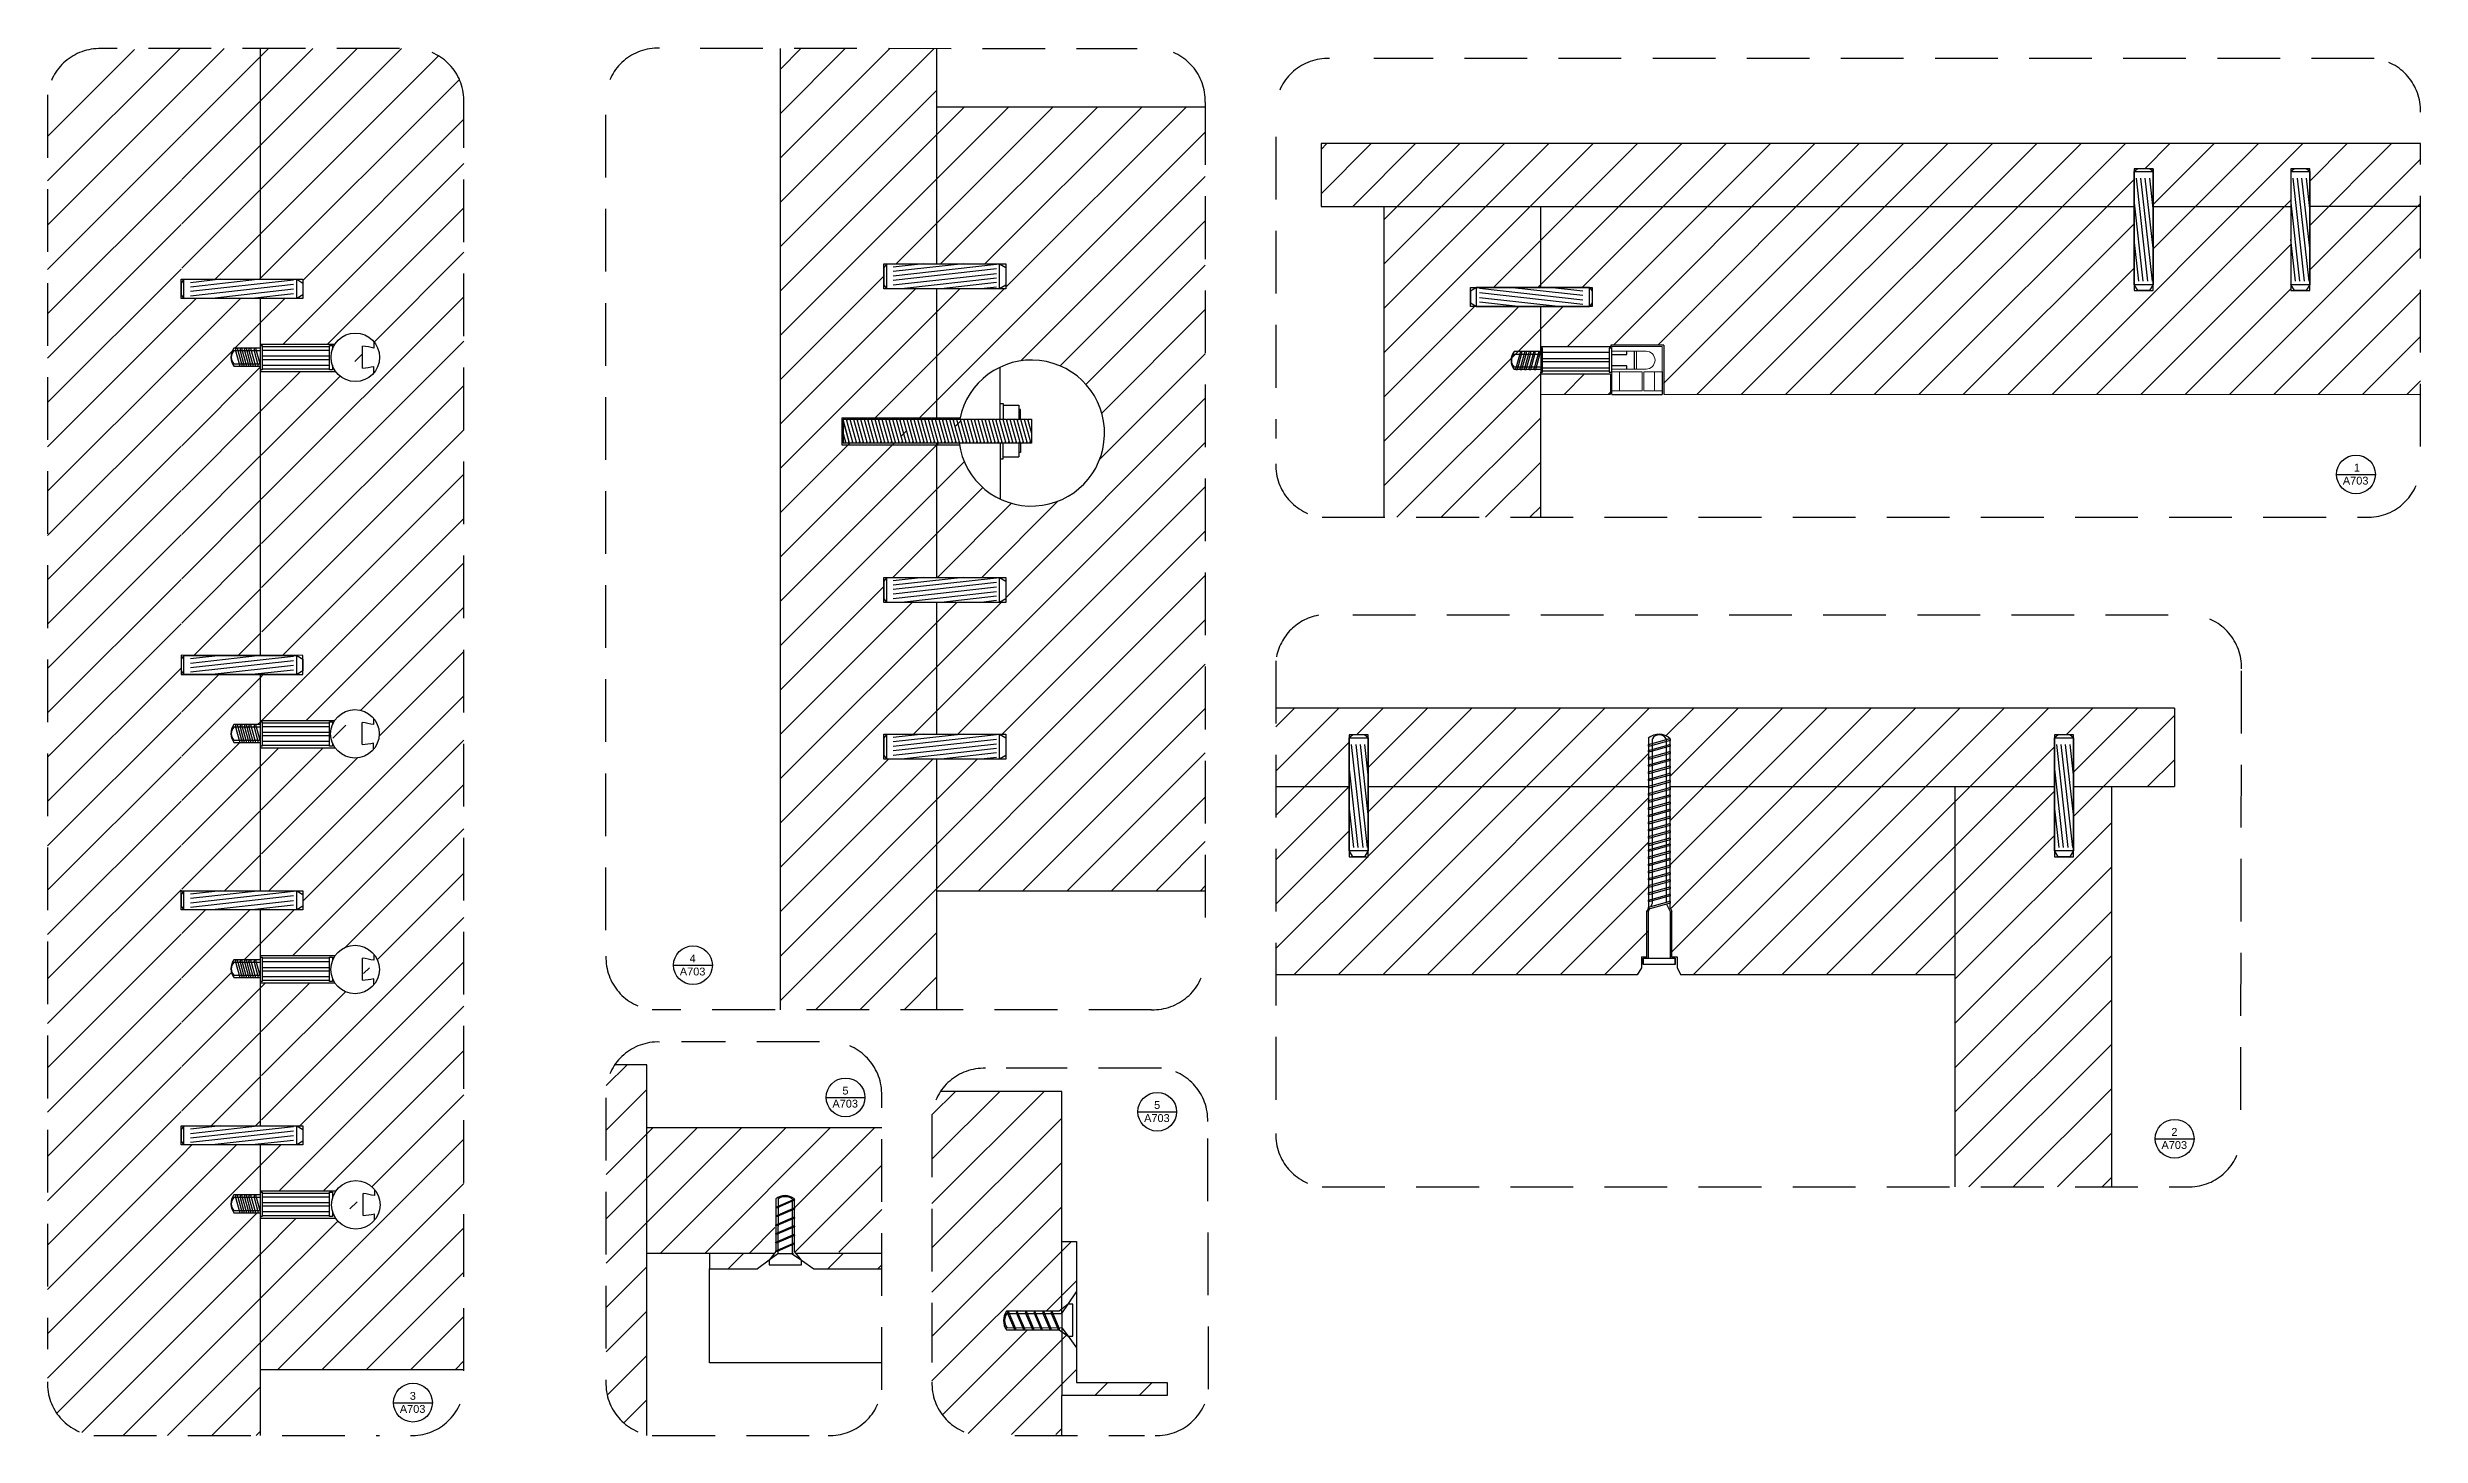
# Model space of a CAD drawing. Header units: inches. Extents: x 223 to 3435, y 564 to 4205.
# Drawn here: x 2678 to 3435, y 3763 to 4205 of the extents above; entities that cross this region are included whole.
import ezdxf

# ---------------------------------------------------------------- set-up
doc = ezdxf.new("R2010")
doc.units = ezdxf.units.IN
doc.header["$MEASUREMENT"] = 0
doc.linetypes.add('DASHEDX2', pattern=[1.5, 1, -0.5])
doc.layers.add('A-DETL-MCUT1', color=7, linetype='Continuous', lineweight=18)
doc.layers.add('A-SECT-MCUT', color=7, linetype='Continuous', lineweight=25)
doc.styles.get("Standard").update_dxf_attribs({"font": 'Arial.ttf'})
pattern_1 = [(45, (829.241, 2879.783), (-7.071068, 7.071068), [])]

msp = doc.modelspace()

# ---------------------------------------------------------------- texts
at = {"color": 4, "char_height": 2.5, "attachment_point": 1}
for s, insert in [('\\pi1.18524;1\\P\\pi-2.34477;A703', (3412.09, 4072.7)), ('\\pi0.77596;4\\P\\pi-2.34477;A703', (2881.96, 3916.16)), ('\\pi0.84418;5\\P\\pi-2.34477;A703', (2930.61, 3874.02)), ('\\pi0.84418;5\\P\\pi-2.34477;A703', (3029.97, 3869.42)), ('\\pi0.81007;2\\P\\pi-2.34477;A703', (3354.28, 3860.83, 412.89)), ('\\pi0.84418;3\\P\\pi-2.34477;A703', (2792.71, 3776.66))]:
    msp.add_mtext_dynamic_manual_height_columns(s, width=3.2914, gutter_width=1, heights=[0], dxfattribs=dict(at, insert=insert))

# ---------------------------------------------------------------- hatches: boundary and pattern name
h = msp.add_hatch()
h.set_pattern_fill('ANSI31', color=8, scale=80)
h.set_pattern_definition(pattern_1)
edge = h.paths.add_edge_path()
edge.add_line((2720.86, 3762.76), (2720.86, 3855.42))
edge.add_line((2720.86, 3855.42), (2720.62, 3855.42))
edge.add_line((2720.62, 3855.42), (2720.62, 3861.5))
edge.add_line((2720.62, 3861.5), (2720.66, 3930.42))
edge.add_line((2720.66, 3930.42), (2720.62, 3930.42))
edge.add_line((2720.62, 3930.42), (2720.62, 3936.5))
edge.add_line((2720.62, 3936.5), (2720.68, 4005.42))
edge.add_line((2720.68, 4005.42), (2720.62, 4005.42))
edge.add_line((2720.62, 4005.42), (2720.62, 4011.64))
edge.add_line((2720.62, 4011.64), (2720.76, 4125.42))
edge.add_line((2720.76, 4125.42), (2720.62, 4125.42))
edge.add_line((2720.62, 4125.42), (2720.62, 4131.5))
edge.add_line((2720.62, 4131.5), (2720.86, 4204.96))
edge.add_arc((2714.01, 4155.18), 50.25, 82.17108, 135.68406)
edge.add_line((2678.06, 4190.29), (2678.06, 3779.85))
edge.add_arc((2703.7, 3781.91), 25.72, 184.60225, 207.24152)
edge.add_arc((2694.78, 3779.37), 16.73, 213.48743, 263.30989)
edge.add_line((2692.83, 3762.76), (2720.86, 3762.76))
h = msp.add_hatch()
h.set_pattern_fill('ANSI31', color=8, scale=80)
h.set_pattern_definition(pattern_1)
h.paths.add_polyline_path([(2745.97, 4103.71), (2744.24, 4103.71), (2744.24, 4103.71), (2743.74, 4103.71), (2742.81, 4103.71), (2742.81, 4103.71), (2742.31, 4103.71), (2741.4, 4103.71), (2741.4, 4103.71), (2740.9, 4103.71), (2739.99, 4103.71), (2739.99, 4103.71), (2739.49, 4103.71), (2737.51, 4103.71, -0.336438), (2737.47, 4109.49), (2745.97, 4109.49), (2745.97, 4125.42), (2720.86, 4125.42), (2720.86, 4011.64), (2745.97, 4011.55)])
h.paths.add_polyline_path([(2745.97, 4205.06), (2722.21, 4205.06, 0.020338), (2720.86, 4204.96), (2720.86, 4131.5), (2721.5, 4131.5), (2745.97, 4131.5)])
h.paths.add_polyline_path([(2745.97, 3983.71), (2744.24, 3983.71), (2744.24, 3983.71), (2743.74, 3983.71), (2742.81, 3983.71), (2742.81, 3983.71), (2742.31, 3983.71), (2741.4, 3983.71), (2741.4, 3983.71), (2740.9, 3983.71), (2739.99, 3983.71), (2739.99, 3983.71), (2739.49, 3983.71), (2737.51, 3983.71, -0.336438), (2737.47, 3989.49), (2745.97, 3989.49), (2745.97, 4005.42), (2720.86, 4005.42), (2720.86, 3936.5), (2721.5, 3936.5), (2745.97, 3936.5)])
h.paths.add_polyline_path([(2745.97, 3908.71), (2737.54, 3908.71, -0.336438), (2737.49, 3914.49), (2743.89, 3914.49), (2743.89, 3914.49), (2744.39, 3914.49), (2745.97, 3914.49), (2745.97, 3930.42), (2720.86, 3930.42), (2720.86, 3861.5), (2721.5, 3861.5), (2745.97, 3861.5)])
h.paths.add_polyline_path([(2745.97, 3833.71), (2744.24, 3833.71), (2744.24, 3833.71), (2743.74, 3833.71), (2742.81, 3833.71), (2742.81, 3833.71), (2742.31, 3833.71), (2741.4, 3833.71), (2741.4, 3833.71), (2740.9, 3833.71), (2739.99, 3833.71), (2739.99, 3833.71), (2739.49, 3833.71), (2737.51, 3833.71, -0.336438), (2737.47, 3839.49), (2745.97, 3839.49), (2745.97, 3855.42), (2720.86, 3855.42), (2720.86, 3762.76), (2745.97, 3762.76)])
h = msp.add_hatch()
h.set_pattern_fill('ANSI31', color=8, scale=80)
h.set_pattern_definition(pattern_1)
edge = h.paths.add_edge_path()
edge.add_arc((2794.09, 4188.4), 16.73, 1.64366, 84.78928)
edge.add_line((2795.61, 4205.06), (2745.97, 4205.06))
edge.add_line((2745.97, 4205.06), (2745.97, 4131.5))
edge.add_line((2745.97, 4131.5), (2759.44, 4131.5))
edge.add_line((2759.44, 4131.5), (2759.44, 4125.42))
edge.add_line((2759.44, 4125.42), (2745.97, 4125.42))
edge.add_line((2745.97, 4125.42), (2745.99, 4110.87))
edge.add_line((2745.99, 4110.87), (2750.51, 4110.9))
edge.add_line((2750.51, 4110.9), (2768.06, 4110.87))
edge.add_line((2768.06, 4110.87), (2768, 4110.34))
edge.add_line((2768, 4110.34), (2768.87, 4110.34))
edge.add_line((2768.87, 4110.34), (2768.87, 4109.16))
edge.add_arc((2776.17, 4106.62), 7.73, 0, 160.80085, ccw=False)
edge.add_arc((2776.17, 4106.62), 7.73, -160.80085, 0, ccw=False)
edge.add_line((2768.87, 4104.07), (2768.87, 4102.6))
edge.add_line((2768.87, 4102.6), (2768.58, 4102.16))
edge.add_line((2768.58, 4102.16), (2748.3, 4102.09))
edge.add_line((2748.3, 4102.09), (2746.05, 4102.16))
edge.add_line((2746.05, 4102.16), (2746.37, 4011.55))
edge.add_line((2746.37, 4011.55), (2759.44, 4011.5))
edge.add_line((2759.44, 4011.5), (2759.44, 4005.42))
edge.add_line((2759.44, 4005.42), (2745.97, 4005.42))
edge.add_line((2745.97, 4005.42), (2745.97, 3990.82))
edge.add_line((2745.97, 3990.82), (2746.99, 3990.83))
edge.add_line((2746.99, 3990.83), (2768, 3990.82))
edge.add_line((2768, 3990.82), (2768, 3990.34))
edge.add_line((2768, 3990.34), (2769.31, 3990.34))
edge.add_arc((2776.05, 3986.55), 7.73, 0, 150.69106, ccw=False)
edge.add_arc((2776.05, 3986.55), 7.73, -158.24135, 0, ccw=False)
edge.add_line((2768.87, 3983.69), (2769.54, 3982.11))
edge.add_line((2769.54, 3982.11), (2768, 3982.04))
edge.add_line((2768, 3982.04), (2746.57, 3982.08))
edge.add_line((2746.57, 3982.08), (2746.01, 3982.13))
edge.add_line((2746.01, 3982.13), (2746.4, 3936.5))
edge.add_line((2746.4, 3936.5), (2759.44, 3936.5))
edge.add_line((2759.44, 3936.5), (2759.44, 3930.42))
edge.add_line((2759.44, 3930.42), (2745.97, 3930.42))
edge.add_line((2745.97, 3930.42), (2745.94, 3915.82))
edge.add_line((2745.94, 3915.82), (2746.59, 3915.85))
edge.add_line((2746.59, 3915.85), (2767.95, 3915.81))
edge.add_line((2767.95, 3915.81), (2768, 3915.34))
edge.add_line((2768, 3915.34), (2768.87, 3915.34))
edge.add_line((2768.87, 3915.34), (2768.87, 3914.11))
edge.add_arc((2776.11, 3911.39), 7.73, 0, 159.42434, ccw=False)
edge.add_arc((2776.11, 3911.39), 7.73, -150.69159, 0, ccw=False)
edge.add_line((2769.37, 3907.6), (2768.17, 3907.11))
edge.add_line((2768.17, 3907.11), (2746.63, 3907.17))
edge.add_line((2746.63, 3907.17), (2746.06, 3907.11))
edge.add_line((2746.06, 3907.11), (2746.32, 3861.5))
edge.add_line((2746.32, 3861.5), (2759.44, 3861.5))
edge.add_line((2759.44, 3861.5), (2759.44, 3855.42))
edge.add_line((2759.44, 3855.42), (2745.97, 3855.42))
edge.add_line((2745.97, 3855.42), (2745.97, 3840.34))
edge.add_line((2745.97, 3840.34), (2747.51, 3840.8))
edge.add_line((2747.51, 3840.8), (2768.16, 3840.8))
edge.add_line((2768.16, 3840.8), (2768, 3840.34))
edge.add_line((2768, 3840.34), (2768.87, 3840.34))
edge.add_line((2768.87, 3840.34), (2768.87, 3838.36))
edge.add_arc((2776.33, 3836.34), 7.73, 0, 164.84546, ccw=False)
edge.add_arc((2776.33, 3836.34), 7.73, -164.84546, 0, ccw=False)
edge.add_line((2768.87, 3834.32), (2768.87, 3832.6))
edge.add_line((2768.87, 3832.6), (2768.15, 3832))
edge.add_line((2768.15, 3832), (2746.91, 3832.14))
edge.add_line((2746.91, 3832.14), (2745.99, 3832.14))
edge.add_line((2745.99, 3832.14), (2746.14, 3783.81))
edge.add_line((2746.14, 3783.81), (2810.81, 3783.81))
edge.add_line((2810.81, 3783.81), (2810.81, 4188.88))
h = msp.add_hatch()
h.set_pattern_fill('ANSI31', color=8, scale=80)
h.set_pattern_definition(pattern_1)
h.paths.add_polyline_path([(2961.56, 4079.29), (2960.87, 4079.29), (2959.74, 4079.29), (2958.61, 4079.29), (2957.47, 4079.29), (2956.34, 4079.29), (2955.21, 4079.29), (2954.07, 4079.29), (2952.94, 4079.29), (2951.81, 4079.29), (2951.67, 4079.29), (2951.67, 4079.29), (2950.67, 4079.29), (2949.54, 4079.29), (2948.41, 4079.29), (2947.27, 4079.29), (2946.14, 4079.29), (2945.01, 4079.29), (2943.87, 4079.29), (2942.74, 4079.29), (2941.61, 4079.29), (2940.47, 4079.29), (2939.34, 4079.29), (2938.21, 4079.29), (2937.07, 4079.29), (2935.94, 4079.29), (2934.81, 4079.29), (2933.67, 4079.29), (2932.54, 4079.29), (2931.7, 4079.29), (2931.7, 4086.45), (2931.56, 4086.93), (2932.7, 4086.93), (2933.83, 4086.93), (2934.96, 4086.93), (2936.1, 4086.93), (2937.23, 4086.93), (2938.36, 4086.93), (2939.5, 4086.93), (2940.63, 4086.93), (2941.76, 4086.93), (2942.9, 4086.93), (2944.03, 4086.93), (2945.16, 4086.93), (2946.3, 4086.93), (2947.43, 4086.93), (2948.7, 4086.93), (2948.7, 4086.45), (2950.67, 4079.29), (2951.67, 4079.29), (2951.67, 4079.29), (2952.81, 4079.29), (2952.81, 4079.77), (2950.83, 4086.93), (2949.83, 4086.93), (2949.83, 4086.93), (2950.83, 4086.93), (2951.96, 4086.93), (2953.1, 4086.93), (2954.23, 4086.93), (2955.36, 4086.93), (2956.5, 4086.93), (2957.63, 4086.93), (2958.76, 4086.93), (2959.9, 4086.93), (2961.56, 4086.93), (2961.56, 4128.47), (2944.67, 4128.47), (2944.67, 4136.45), (2945.56, 4136.45), (2961.56, 4136.45), (2961.56, 4205.14), (2911.56, 4205.2), (2911.56, 3898.56), (2961.56, 3898.56), (2961.56, 3978.47), (2944.67, 3978.47), (2944.67, 3986.45), (2945.56, 3986.45), (2961.56, 3986.45), (2961.56, 4028.47), (2944.67, 4028.47), (2944.67, 4036.45), (2945.56, 4036.45), (2961.56, 4036.45)])
edge = h.paths.add_edge_path()
edge.add_line((3047.12, 4186.45), (2961.56, 4186.45))
edge.add_line((2961.56, 4186.45), (2961.56, 4136.45))
edge.add_line((2961.56, 4136.45), (2981.56, 4136.45))
edge.add_line((2981.56, 4136.45), (2983.5, 4136.45))
edge.add_line((2983.5, 4136.45), (2983.5, 4128.47))
edge.add_line((2983.5, 4128.47), (2961.56, 4128.47))
edge.add_line((2961.56, 4128.47), (2961.56, 4086.93))
edge.add_line((2961.56, 4086.93), (2962.16, 4086.93))
edge.add_line((2962.16, 4086.93), (2963.3, 4086.93))
edge.add_line((2963.3, 4086.93), (2964.43, 4086.93))
edge.add_line((2964.43, 4086.93), (2965.56, 4086.93))
edge.add_line((2965.56, 4086.93), (2966.83, 4086.93))
edge.add_line((2966.83, 4086.93), (2966.83, 4086.45))
edge.add_line((2966.83, 4086.45), (2968.81, 4079.29))
edge.add_line((2968.81, 4079.29), (2969.81, 4079.29))
edge.add_line((2969.81, 4079.29), (2969.81, 4079.29))
edge.add_line((2969.81, 4079.29), (2970.94, 4079.29))
edge.add_line((2970.94, 4079.29), (2970.94, 4079.77))
edge.add_line((2970.94, 4079.77), (2968.96, 4086.93))
edge.add_line((2968.96, 4086.93), (2967.96, 4086.93))
edge.add_line((2967.96, 4086.93), (2967.96, 4086.93))
edge.add_line((2967.96, 4086.93), (2968.88, 4086.93))
edge.add_arc((2991.73, 4082.46), 23.29, -172.19102, 168.91927, ccw=False)
edge.add_line((2968.66, 4079.29), (2967.67, 4079.29))
edge.add_line((2967.67, 4079.29), (2966.54, 4079.29))
edge.add_line((2966.54, 4079.29), (2965.41, 4079.29))
edge.add_line((2965.41, 4079.29), (2964.27, 4079.29))
edge.add_line((2964.27, 4079.29), (2963.14, 4079.29))
edge.add_line((2963.14, 4079.29), (2962.01, 4079.29))
edge.add_line((2962.01, 4079.29), (2961.56, 4079.29))
edge.add_line((2961.56, 4079.29), (2961.56, 4036.45))
edge.add_line((2961.56, 4036.45), (2981.56, 4036.45))
edge.add_line((2981.56, 4036.45), (2983.5, 4036.45))
edge.add_line((2983.5, 4036.45), (2983.5, 4028.47))
edge.add_line((2983.5, 4028.47), (2961.56, 4028.47))
edge.add_line((2961.56, 4028.47), (2961.56, 3986.45))
edge.add_line((2961.56, 3986.45), (2981.56, 3986.45))
edge.add_line((2981.56, 3986.45), (2983.5, 3986.45))
edge.add_line((2983.5, 3986.45), (2983.5, 3978.47))
edge.add_line((2983.5, 3978.47), (2961.56, 3978.47))
edge.add_line((2961.56, 3978.47), (2961.56, 3936.45))
edge.add_line((2961.56, 3936.45), (3047.14, 3936.45))
edge.add_line((3047.14, 3936.45), (3047.12, 4186.45))
h.paths.add_polyline_path([(3343.2, 4154.77), (3154.04, 4154.77), (3154.04, 4139.53), (3154.04, 4128.91), (3170.46, 4128.91), (3170.46, 4127.73), (3170.46, 4124), (3170.46, 4122.83), (3154.04, 4122.83), (3154.04, 4110.08), (3154.58, 4110.07), (3155.25, 4110.09), (3176.44, 4110.05), (3176.44, 4110.55), (3176.72, 4110.54), (3193.2, 4110.54), (3193.25, 4101.96), (3193.24, 4094.82), (3434.51, 4094.81), (3434.51, 4154.77), (3399.21, 4154.77), (3399.21, 4127.94), (3393.13, 4127.94), (3393.13, 4154.77), (3349.28, 4154.77), (3349.28, 4127.94), (3343.2, 4127.94)])
h.paths.add_polyline_path([(3434.51, 4174.77), (3084.04, 4174.77), (3084.04, 4154.77), (3343.2, 4154.77), (3343.2, 4165.89), (3343.2, 4166.77), (3349.28, 4166.77), (3349.28, 4165.89), (3349.28, 4154.77), (3393.13, 4154.77), (3393.13, 4166.77), (3399.21, 4166.77), (3399.21, 4154.77), (3434.51, 4154.77)])
edge = h.paths.add_edge_path()
edge.add_line((3154.04, 4102.7), (3145.54, 4102.7))
edge.add_arc((3149.46, 4105.42), 4.78, 177.48947, 214.78774, ccw=False)
edge.add_arc((3147.54, 4105.59), 2.85, 179.03866, 239.6287)
edge.add_line((3146.1, 4103.12), (3146.1, 4102.7))
edge.add_line((3146.1, 4102.7), (3146.6, 4102.7))
edge.add_line((3146.6, 4102.7), (3148.01, 4102.7))
edge.add_line((3148.01, 4102.7), (3149.6, 4108.48))
edge.add_line((3149.6, 4108.48), (3149.47, 4108.48))
edge.add_line((3149.47, 4108.48), (3149.47, 4107.99))
edge.add_line((3149.47, 4107.99), (3148.01, 4102.7))
edge.add_line((3148.01, 4102.7), (3148.78, 4102.7))
edge.add_line((3148.78, 4102.7), (3150.38, 4108.48))
edge.add_line((3150.38, 4108.48), (3151.01, 4108.48))
edge.add_line((3151.01, 4108.48), (3149.42, 4102.7))
edge.add_line((3149.42, 4102.7), (3151.82, 4102.7))
edge.add_line((3151.82, 4102.7), (3153.42, 4108.48))
edge.add_line((3153.42, 4108.48), (3154.04, 4108.48))
edge.add_line((3154.04, 4108.48), (3154.04, 4110.08))
edge.add_line((3154.04, 4110.08), (3154.04, 4122.83))
edge.add_line((3154.04, 4122.83), (3133.57, 4122.83))
edge.add_line((3133.57, 4122.83), (3131.63, 4122.83))
edge.add_line((3131.63, 4122.83), (3131.63, 4128.91))
edge.add_line((3131.63, 4128.91), (3154.04, 4128.91))
edge.add_line((3154.04, 4128.91), (3154.04, 4139.53))
edge.add_line((3154.04, 4139.53), (3154.04, 4154.77))
edge.add_line((3154.04, 4154.77), (3104.04, 4154.77))
edge.add_line((3104.04, 4154.77), (3104.04, 4055.6))
edge.add_line((3104.04, 4055.6), (3154.04, 4055.6))
edge.add_line((3154.04, 4055.6), (3154.04, 4102.7))
h.paths.add_polyline_path([(3188.36, 3969.71), (3188.25, 3969.71), (3099.09, 3969.71), (3099.09, 3947.37), (3093.02, 3947.37), (3093.02, 3969.71), (3069.62, 3969.71), (3069.62, 3909.71), (3184.78, 3909.71), (3186.76, 3912.96), (3186.76, 3914.96), (3188.36, 3914.96), (3188.36, 3930.76), (3188.36, 3931.26)])
edge = h.paths.add_edge_path()
edge.add_line((3356.11, 3994.71), (3069.62, 3994.71))
edge.add_line((3069.62, 3994.71), (3069.62, 3969.71))
edge.add_line((3069.62, 3969.71), (3093.02, 3969.71))
edge.add_line((3093.02, 3969.71), (3093.02, 3985.31))
edge.add_line((3093.02, 3985.31), (3093.02, 3986.2))
edge.add_line((3093.02, 3986.2), (3099.09, 3986.2))
edge.add_line((3099.09, 3986.2), (3099.09, 3969.71))
edge.add_line((3099.09, 3969.71), (3187.98, 3969.71))
edge.add_line((3187.98, 3969.71), (3188.36, 3969.82))
edge.add_line((3188.36, 3969.82), (3188.36, 3971.61))
edge.add_line((3188.36, 3971.61), (3188.36, 3972.11))
edge.add_line((3188.36, 3972.11), (3188.36, 3985.12))
edge.add_arc((3191.75, 3981.24), 5.15, 39.92731, 131.20128, ccw=False)
edge.add_line((3195.7, 3984.55), (3195.34, 3984.44))
edge.add_line((3195.34, 3984.44), (3195.34, 3969.71))
edge.add_line((3195.34, 3969.71), (3317.8, 3969.71))
edge.add_line((3317.8, 3969.71), (3317.8, 3985.31))
edge.add_line((3317.8, 3985.31), (3317.8, 3986.2))
edge.add_line((3317.8, 3986.2), (3323.88, 3986.2))
edge.add_line((3323.88, 3986.2), (3323.88, 3969.71))
edge.add_line((3323.88, 3969.71), (3356.11, 3969.71))
edge.add_line((3356.11, 3969.71), (3356.11, 3994.71))
h.paths.add_polyline_path([(3286.11, 3943.81), (3286.11, 3969.71), (3195.34, 3969.71), (3195.34, 3955.56), (3195.34, 3955.06), (3195.34, 3914.96), (3196.93, 3914.96), (3196.93, 3912.96), (3198.75, 3909.71), (3286.11, 3909.71)])
h.paths.add_polyline_path([(3336.11, 3969.71), (3323.88, 3969.71), (3323.88, 3947.37), (3317.8, 3947.37), (3317.8, 3969.71), (3286.11, 3969.71), (3286.11, 3943.81), (3286.11, 3842.03), (3336.11, 3842.03)])
edge = h.paths.add_edge_path()
edge.add_line((2943.97, 3860.97), (2869.09, 3860.97))
edge.add_line((2869.09, 3860.97), (2869.09, 3820.97))
edge.add_line((2869.09, 3820.97), (2909.95, 3820.97))
edge.add_line((2909.95, 3820.97), (2910.22, 3821.5))
edge.add_line((2910.22, 3821.5), (2909.95, 3824.28))
edge.add_line((2909.95, 3824.28), (2909.5, 3824.28))
edge.add_line((2909.5, 3824.28), (2909.95, 3824.47))
edge.add_line((2909.95, 3824.47), (2909.95, 3827.01))
edge.add_line((2909.95, 3827.01), (2909.5, 3827.01))
edge.add_line((2909.5, 3827.01), (2909.95, 3827.2))
edge.add_line((2909.95, 3827.2), (2909.95, 3829.9))
edge.add_line((2909.95, 3829.9), (2909.5, 3829.9))
edge.add_line((2909.5, 3829.9), (2909.95, 3830.1))
edge.add_line((2909.95, 3830.1), (2910.22, 3838.26))
edge.add_arc((2913.18, 3837.16), 3.16, 20.37975, 159.62025, ccw=False)
edge.add_line((2916.14, 3838.26), (2915.88, 3835.06))
edge.add_line((2915.88, 3835.06), (2916.14, 3821.5))
edge.add_line((2916.14, 3821.5), (2943.97, 3820.97))
edge.add_line((2943.97, 3820.97), (2943.97, 3860.97))
h = msp.add_hatch()
h.set_pattern_fill('ANSI31', color=8, scale=80)
h.set_pattern_definition(pattern_1)
h.paths.add_polyline_path([(3176.32, 4100.66), (3176.28, 4101.34), (3175.55, 4101.33), (3155.81, 4101.33), (3154.62, 4101.32), (3154.02, 4101.32), (3154.04, 4094.81), (3176.32, 4094.82)])
h = msp.add_hatch()
h.set_pattern_fill('ANSI31', color=8, scale=80)
h.set_pattern_definition(pattern_1)
h.paths.add_polyline_path([(2869.09, 3880.97), (2858.86, 3880.97, 0.110591), (2856.16, 3874.17), (2856.16, 3777.53, 0.319732), (2869.09, 3763.06)])
h = msp.add_hatch()
h.set_pattern_fill('ANSI31', color=8, scale=80)
h.set_pattern_definition(pattern_1)
h.paths.add_polyline_path([(3001.38, 3872.53), (2962.75, 3872.53, 0.1201), (2959.99, 3865.11), (2959.99, 3786.01), (2959.98, 3779.54, 0.350205), (2972.84, 3763.1), (3001.38, 3763.1), (3001.38, 3795.88), (3000.57, 3796.48), (2995.07, 3796.48), (2995.07, 3796.48), (2994.88, 3796.48), (2992.34, 3796.48), (2992.34, 3796.48), (2992.15, 3796.48), (2989.45, 3796.48), (2989.45, 3796.48), (2989.25, 3796.48), (2983.81, 3796.48, -0.336916), (2983.81, 3802.4), (2984.09, 3802.4), (2984.09, 3802.4), (2984.29, 3802.4), (3000.57, 3802.4), (3001.38, 3803.06)])
h = msp.add_hatch()
h.set_pattern_fill('ANSI31', color=8, scale=90)
h.set_pattern_definition([(45, (829.241, 2879.783), (-7.95495, 7.95495), [])])
h.paths.add_polyline_path([(2889.09, 3820.97), (2889.09, 3815.97), (2907.89, 3815.97), (2909.95, 3818.78), (2909.95, 3818.98), (2909.95, 3820.97)])
h.paths.add_polyline_path([(2943.97, 3820.97), (2915.88, 3820.97), (2915.88, 3818.78), (2918.13, 3815.97), (2943.97, 3815.97)])
h = msp.add_hatch()
h.set_pattern_fill('ANSI31', color=8, scale=80)
h.set_pattern_definition(pattern_1)
h.paths.add_polyline_path([(3006.11, 3824.67), (3001.38, 3824.67), (3001.38, 3803.06), (3003.38, 3804.65), (3006.11, 3808.64)])
h.paths.add_polyline_path([(3006.11, 3790.7), (3003.38, 3794.42), (3001.39, 3795.88), (3001.39, 3775.56), (3035, 3775.56), (3035, 3779.69), (3006.11, 3779.69)])

# ---------------------------------------------------------------- linework, layer by layer
at = {"color": 4, "linetype": 'DASHEDX2', "ltscale": 20}
for p, q in [((2790.25, 4205.06), (2695.15, 4205.06)), ((2886.1, 4205.24), (3025.36, 4205.06)), ((3419.74, 4201.89), (3100.81, 4201.94)), ((2678.06, 4190.29), (2678.06, 3790.27)), ((2810.81, 3783.38), (2810.81, 4188.88)), ((2856.07, 3923.94), (2856.07, 4190.48)), ((3047.12, 4187.97), (3047.14, 3921.95)), ((3069.62, 4176.93), (3069.62, 4080.75)), ((3434.51, 4078.14), (3434.51, 4174.77)), ((3084.39, 4055.6), (3417.25, 4055.6)), ((3354.11, 4024.36), (3091.86, 4024.36)), ((3069.62, 4009.86), (3069.62, 3867.65)), ((3377.23, 3866.65), (3377.44, 4007.27)), ((3029.97, 3898.57), (2870.84, 3898.56)), ((2924.19, 3888.37), (2880.17, 3888.37)), ((3033.12, 3879.95), (2983.63, 3879.95)), ((2856.07, 3870.49), (2856.07, 3778.89)), ((2943.97, 3777.29), (2943.97, 3871.15)), ((2959.99, 3865.11), (2959.99, 3786.01)), ((3048.2, 3777.53), (3047.9, 3863.82)), ((3084.39, 3842.03), (3360.14, 3842.03)), ((2692.83, 3762.76), (2783.85, 3762.76)), ((2870.84, 3762.76), (2927.62, 3762.76)), ((2986.38, 3762.76), (3027.7, 3762.76))]:
    msp.add_line(p, q, dxfattribs=at)
at = {"color": 1}
for p, q in [((2745.97, 4131.5), (2745.97, 4205.06)), ((2911.56, 4205.06), (2911.56, 3898.56)), ((2961.56, 4136.45), (2961.56, 4205.06)), ((3047.14, 4186.45), (2961.56, 4186.45)), ((3084.04, 4154.77), (3343.2, 4154.77)), ((3104.04, 4154.77), (3104.04, 4055.6)), ((3154.04, 4139.53), (3154.04, 4154.77)), ((3349.28, 4154.77), (3393.13, 4154.77)), ((3434.51, 4154.77), (3399.21, 4154.77)), ((3154.04, 4128.91), (3154.04, 4139.53)), ((2745.97, 4109.97), (2745.97, 4125.42)), ((2961.56, 4086.93), (2961.56, 4128.47)), ((3154.04, 4109.58), (3154.04, 4122.83)), ((2745.97, 4011.5), (2745.97, 4102.6)), ((3154.04, 4055.6), (3154.04, 4101.85)), ((3154.04, 4094.81), (3176.3, 4094.84)), ((3176.73, 4094.81), (3192.76, 4094.81)), ((3193.26, 4094.84), (3434.51, 4094.81)), ((2961.56, 4036.45), (2961.56, 4079.29)), ((2961.56, 3986.45), (2961.56, 4028.47)), ((2745.97, 3989.97), (2745.97, 4005.42)), ((3356.11, 3994.71, 412.89), (3356.11, 3969.71, 412.89)), ((2745.97, 3936.5), (2745.97, 3982.95)), ((2961.56, 3898.56), (2961.56, 3978.47)), ((3069.62, 3969.71, 412.89), (3093.02, 3969.71, 412.89)), ((3069.62, 3969.71, 412.89), (3093.02, 3969.71, 412.89)), ((3099.09, 3969.71, 412.89), (3186.98, 3969.71, 412.89)), ((3099.09, 3969.71, 412.89), (3188.25, 3969.71, 412.89)), ((3188.25, 3969.71, 412.89), (3188.36, 3969.71, 412.89)), ((3188.25, 3969.71, 412.89), (3188.36, 3969.71, 412.89)), ((3195.34, 3969.71, 412.89), (3286.11, 3969.71, 412.89)), ((3195.34, 3969.71, 412.89), (3317.8, 3969.71, 412.89)), ((3323.88, 3969.71, 412.89), (3336.11, 3969.71, 412.89)), ((3323.88, 3969.71, 412.89), (3356.11, 3969.71, 412.89)), ((3336.11, 3842.03, 412.89), (3336.11, 3969.71, 412.89)), ((2961.56, 3936.45), (3047.14, 3936.45)), ((2745.97, 3914.97), (2745.97, 3930.42)), ((3186.16, 3911.89, 412.89), (3184.78, 3909.71, 412.89)), ((3197.53, 3911.89, 412.89), (3198.75, 3909.71, 412.89)), ((2745.97, 3861.5), (2745.97, 3907.95)), ((3184.78, 3909.71, 412.89), (3069.62, 3909.71, 412.89)), ((3286.11, 3909.71, 412.89), (3198.75, 3909.71, 412.89)), ((2869.09, 3762.76), (2869.09, 3880.97)), ((3001.38, 3872.53), (2962.75, 3872.53)), ((3001.38, 3866.17), (3001.38, 3872.53)), ((3001.38, 3824.67), (3001.38, 3866.17)), ((2869.09, 3860.97), (2943.97, 3860.97)), ((2745.97, 3839.97), (2745.97, 3855.42)), ((2745.97, 3762.76), (2745.97, 3832.95)), ((2869.09, 3820.97), (2909.82, 3820.97)), ((2889.09, 3820.97), (2889.09, 3815.97)), ((2916.57, 3820.97), (2943.97, 3820.97)), ((3001.38, 3801.72), (3001.38, 3824.67)), ((3001.38, 3824.67), (3006.11, 3824.67)), ((3006.11, 3824.67), (3006.11, 3779.69)), ((2889.09, 3815.97), (2904.43, 3815.97)), ((2889.09, 3785.97), (2889.09, 3815.97)), ((2908.15, 3818.69), (2904.43, 3815.97)), ((2918.39, 3818.69), (2922.38, 3815.97)), ((2922.38, 3815.97), (2943.97, 3815.97)), ((3003.38, 3804.65), (3006.11, 3808.64)), ((3001.39, 3797.15), (3001.39, 3775.56)), ((3003.38, 3794.42), (3006.11, 3790.7)), ((2745.97, 3783.81), (2810.81, 3783.81)), ((2943.97, 3785.97), (2889.09, 3785.97)), ((3035, 3775.56), (3001.39, 3775.56)), ((3001.39, 3762.76), (3001.39, 3775.56)), ((3006.11, 3779.69), (3035, 3779.69)), ((3035, 3779.69), (3035, 3775.56))]:
    msp.add_line(p, q, dxfattribs=at)
at = {"color": 2}
for p, q in [((3344.37, 4166.77), (3343.2, 4165.89)), ((3343.2, 4129.88), (3343.2, 4165.89)), ((3348.1, 4166.77), (3344.37, 4166.77)), ((3349.28, 4165.89), (3348.1, 4166.77)), ((3349.28, 4165.89), (3349.28, 4129.88)), ((3394.3, 4166.77), (3393.13, 4165.89)), ((3398.03, 4166.77), (3394.3, 4166.77)), ((3399.21, 4165.89), (3398.03, 4166.77)), ((3399.21, 4165.89), (3399.21, 4129.88)), ((2721.5, 4131.5), (2720.62, 4130.32)), ((2721.5, 4131.5), (2757.51, 4131.5)), ((2757.51, 4131.5), (2759.44, 4130.32)), ((2945.56, 4136.45), (2944.67, 4135.27)), ((2944.67, 4135.27), (2944.67, 4129.64)), ((2945.56, 4128.47), (2945.56, 4136.45)), ((2945.56, 4136.45), (2981.56, 4136.45)), ((2981.56, 4136.45), (2983.5, 4135.27)), ((2981.56, 4128.47), (2981.56, 4136.45)), ((2981.74, 4136.34), (2981.56, 4136.32)), ((2983.5, 4135.27), (2983.5, 4129.64)), ((2720.62, 4130.32), (2720.62, 4126.59)), ((2720.62, 4126.59), (2721.5, 4125.42)), ((2757.51, 4125.42), (2721.5, 4125.42)), ((2759.44, 4126.59), (2757.51, 4125.42)), ((2759.44, 4130.32), (2759.44, 4126.59)), ((2944.67, 4129.64), (2945.56, 4128.47)), ((2981.56, 4128.47), (2945.56, 4128.47)), ((2983.5, 4129.64), (2981.56, 4128.47)), ((3133.57, 4128.91), (3131.63, 4127.73)), ((3131.63, 4127.73), (3131.63, 4124)), ((3131.63, 4124), (3133.57, 4122.83)), ((3169.58, 4128.91), (3133.57, 4128.91)), ((3133.57, 4122.83), (3169.58, 4122.83)), ((3169.58, 4128.91), (3170.46, 4127.73)), ((3170.46, 4124), (3169.58, 4122.83)), ((3170.46, 4127.73), (3170.46, 4124)), ((3344.37, 4127.94), (3343.2, 4129.88)), ((3348.1, 4127.94), (3344.37, 4127.94)), ((3349.28, 4129.88), (3348.1, 4127.94)), ((3394.3, 4127.94), (3393.13, 4129.88)), ((3398.03, 4127.94), (3394.3, 4127.94)), ((3399.21, 4129.88), (3398.03, 4127.94)), ((2745.97, 4108.66), (2737.5, 4108.66)), ((2738.03, 4109.49), (2738.03, 4109.01)), ((2739.44, 4109.49), (2739.44, 4109.01)), ((2740.85, 4109.49), (2740.85, 4109.01)), ((2742.28, 4109.49), (2742.28, 4109.01)), ((2768, 4102.6), (2768, 4110.34)), ((2768, 4110.34), (2768.87, 4110.34)), ((2768.87, 4110.34), (2768.87, 4109.16)), ((2778.52, 4103.19), (2778.52, 4110.21)), ((2782.13, 4111.55), (2782.13, 4109.55)), ((3145.57, 4107.65), (3154.04, 4107.65)), ((3176.73, 4109.58), (3175.86, 4109.58)), ((3175.86, 4109.58), (3175.86, 4101.85)), ((3176.73, 4101.85), (3176.73, 4109.58)), ((2737.5, 4104.54), (2745.97, 4104.54)), ((2768.87, 4102.6), (2768, 4102.6)), ((2768.87, 4104.07), (2768.87, 4102.6)), ((2782.13, 4101.69), (2782.13, 4103.69)), ((3154.04, 4103.52), (3145.57, 4103.52)), ((3175.86, 4101.85), (3176.73, 4101.85)), ((2945.56, 4036.45), (2944.67, 4035.27)), ((2944.67, 4035.27), (2944.67, 4029.64)), ((2945.56, 4028.47), (2945.56, 4036.45)), ((2945.56, 4036.45), (2981.56, 4036.45)), ((2981.56, 4036.45), (2983.5, 4035.27)), ((2981.56, 4028.47), (2981.56, 4036.45)), ((2981.74, 4036.34), (2981.56, 4036.32)), ((2983.5, 4035.27), (2983.5, 4029.64)), ((2944.67, 4029.64), (2945.56, 4028.47)), ((2981.56, 4028.47), (2945.56, 4028.47)), ((2983.5, 4029.64), (2981.56, 4028.47)), ((2721.5, 4011.5), (2720.62, 4010.32)), ((2720.62, 4010.32), (2720.62, 4006.59)), ((2721.5, 4011.5), (2757.51, 4011.5)), ((2757.51, 4011.5), (2759.44, 4010.32)), ((2759.44, 4010.32), (2759.44, 4006.59)), ((2720.62, 4006.59), (2721.5, 4005.42)), ((2757.51, 4005.42), (2721.5, 4005.42)), ((2759.44, 4006.59), (2757.51, 4005.42)), ((2745.97, 3988.66), (2737.5, 3988.66)), ((2767.99, 3982.6), (2768, 3990.34)), ((2768, 3990.34), (2768.87, 3990.34)), ((2768.87, 3990.34), (2768.87, 3989.42)), ((2778.4, 3983.13), (2778.4, 3990.15)), ((2782.01, 3991.48), (2782.01, 3989.48)), ((2737.5, 3984.54), (2745.97, 3984.54)), ((2768.87, 3982.6), (2768, 3982.6)), ((2768.87, 3983.69), (2768.87, 3982.6)), ((2782.01, 3981.62), (2782.01, 3983.62)), ((2945.56, 3986.45), (2944.67, 3985.27)), ((2944.67, 3985.27), (2944.67, 3979.64)), ((2944.67, 3979.64), (2945.56, 3978.47)), ((2945.56, 3978.47), (2945.56, 3986.45)), ((2945.56, 3986.45), (2981.56, 3986.45)), ((2981.56, 3986.45), (2983.5, 3985.27)), ((2981.56, 3978.47), (2981.56, 3986.45)), ((2981.74, 3986.34), (2981.56, 3986.32)), ((2983.5, 3979.64), (2981.56, 3978.47)), ((2983.5, 3985.27), (2983.5, 3979.64)), ((3094.18, 3986.2, 412.89), (3093.02, 3985.31, 412.89)), ((3093.02, 3949.31, 412.89), (3093.02, 3985.31, 412.89)), ((3097.91, 3986.2, 412.89), (3094.18, 3986.2, 412.89)), ((3099.09, 3985.31, 412.89), (3097.91, 3986.2, 412.89)), ((3099.09, 3985.31, 412.89), (3099.09, 3949.31, 412.89)), ((3189.64, 3953.27, 412.89), (3189.64, 3984.94, 412.89)), ((3194.06, 3984.94, 412.89), (3194.06, 3953.27, 412.89)), ((3318.97, 3986.2, 412.89), (3317.8, 3985.31, 412.89)), ((3317.8, 3949.31, 412.89), (3317.8, 3985.31, 412.89)), ((3322.7, 3986.2, 412.89), (3318.97, 3986.2, 412.89)), ((3323.88, 3985.31, 412.89), (3322.7, 3986.2, 412.89)), ((3323.88, 3985.31, 412.89), (3323.88, 3949.31, 412.89)), ((2981.56, 3978.47), (2945.56, 3978.47)), ((3094.18, 3947.37, 412.89), (3093.02, 3949.31, 412.89)), ((3099.09, 3949.31, 412.89), (3097.91, 3947.37, 412.89)), ((3189.64, 3932.54, 412.89), (3189.64, 3953.27, 412.89)), ((3194.06, 3953.27, 412.89), (3194.06, 3932.83, 412.89)), ((3318.97, 3947.37, 412.89), (3317.8, 3949.31, 412.89)), ((3323.88, 3949.31, 412.89), (3322.7, 3947.37, 412.89)), ((3097.91, 3947.37, 412.89), (3094.18, 3947.37, 412.89)), ((3322.7, 3947.37, 412.89), (3318.97, 3947.37, 412.89)), ((2721.5, 3936.5), (2720.62, 3935.32)), ((2720.62, 3935.32), (2720.62, 3931.59)), ((2721.5, 3936.5), (2757.51, 3936.5)), ((2757.51, 3936.5), (2759.44, 3935.32)), ((2757.68, 3936.39), (2757.51, 3936.37)), ((2759.44, 3935.32), (2759.44, 3931.59)), ((2720.62, 3931.59), (2721.5, 3930.42)), ((2757.51, 3930.42), (2721.5, 3930.42)), ((2759.44, 3931.59), (2757.51, 3930.42)), ((3188.36, 3929.92, 412.89), (3188.77, 3930.76, 412.89)), ((3188.36, 3914.96, 412.89), (3188.36, 3929.92, 412.89)), ((3188.36, 3928.47, 412.89), (3188.36, 3928.97, 412.89)), ((3188.36, 3926.18, 412.89), (3188.36, 3926.67, 412.89)), ((3189.12, 3931.47, 412.89), (3189.64, 3932.54, 412.89)), ((3194.2, 3932.24, 412.89), (3195.34, 3929.92, 412.89)), ((3195.34, 3929.92, 412.89), (3195.34, 3914.96, 412.89)), ((3195.34, 3928.47, 412.89), (3195.34, 3927.97, 412.89)), ((3195.34, 3926.17, 412.89), (3195.34, 3925.68, 412.89)), ((3188.36, 3923.88, 412.89), (3188.36, 3924.38, 412.89)), ((3188.36, 3921.59, 412.89), (3188.36, 3922.09, 412.89)), ((3195.34, 3923.88, 412.89), (3195.34, 3923.38, 412.89)), ((2745.97, 3913.66), (2737.5, 3913.66)), ((2768, 3907.6), (2768, 3915.34)), ((2768, 3915.34), (2768.87, 3915.34)), ((2768.87, 3915.34), (2768.87, 3914.11)), ((2778.46, 3907.96), (2778.46, 3914.98)), ((2782.06, 3916.32), (2782.06, 3914.32)), ((3186.76, 3912.96, 412.89), (3186.76, 3914.96, 412.89)), ((3186.76, 3914.96, 412.89), (3195.34, 3914.96, 412.89)), ((3188.36, 3914.96, 412.89), (3186.76, 3914.96, 412.89)), ((3186.76, 3914.96, 412.89), (3186.76, 3912.96, 412.89)), ((3196.93, 3912.96, 412.89), (3186.76, 3912.96, 412.89)), ((3195.34, 3914.96, 412.89), (3196.93, 3914.96, 412.89)), ((3196.93, 3914.96, 412.89), (3195.34, 3914.96, 412.89)), ((3196.93, 3914.96, 412.89), (3196.93, 3912.96, 412.89)), ((3196.93, 3912.96, 412.89), (3196.93, 3914.96, 412.89)), ((2737.5, 3909.54), (2745.97, 3909.54)), ((2768.87, 3907.6), (2768, 3907.6)), ((2768.87, 3908.67), (2768.87, 3907.6)), ((2782.06, 3906.46), (2782.06, 3908.46)), ((2721.5, 3861.5), (2720.62, 3860.32)), ((2720.62, 3860.32), (2720.62, 3856.59)), ((2721.5, 3861.5), (2757.51, 3861.5)), ((2757.51, 3861.5), (2759.44, 3860.32)), ((2759.44, 3860.32), (2759.44, 3856.59)), ((2720.62, 3856.59), (2721.5, 3855.42)), ((2757.51, 3855.42), (2721.5, 3855.42)), ((2759.44, 3856.59), (2757.51, 3855.42)), ((2745.97, 3838.66), (2737.5, 3838.66)), ((2768, 3832.6), (2768, 3840.34)), ((2768, 3840.34), (2768.87, 3840.34)), ((2768.87, 3840.34), (2768.87, 3838.36)), ((2778.68, 3832.91), (2778.68, 3839.93)), ((2782.29, 3841.27), (2782.29, 3839.27)), ((2910.93, 3838.26), (2910.89, 3820.68)), ((2915.46, 3838.26), (2915.46, 3820.69)), ((2737.5, 3834.54), (2745.97, 3834.54)), ((2768.87, 3832.6), (2768, 3832.6)), ((2768.87, 3834.32), (2768.87, 3832.6)), ((2782.29, 3831.41), (2782.29, 3833.41)), ((2910.89, 3820.69), (2908.15, 3818.69)), ((2915.46, 3820.69), (2910.89, 3820.69)), ((2915.46, 3820.69), (2918.39, 3818.69)), ((2983.81, 3801.72), (3001.38, 3801.72)), ((2984.09, 3802.4), (2984.09, 3801.92)), ((2986.9, 3802.4), (2986.9, 3801.92)), ((2989.8, 3802.4), (2989.8, 3801.92)), ((2992.53, 3802.4), (2992.53, 3801.92)), ((2995.35, 3802.4), (2995.35, 3801.92)), ((2998.02, 3802.4), (2998.02, 3801.92)), ((3001.38, 3801.72), (3003.38, 3804.65)), ((3001.38, 3801.72), (3001.38, 3797.15)), ((2983.81, 3797.19), (3001.39, 3797.15)), ((3001.38, 3797.15), (3003.38, 3794.42))]:
    msp.add_line(p, q, dxfattribs=at)
at = {"color": 7}
for p, q in [((3349.28, 4166.77), (3343.2, 4166.77)), ((3343.2, 4166.77), (3343.2, 4165.89)), ((3343.2, 4165.89), (3349.28, 4165.89)), ((3343.2, 4165.89), (3343.2, 4127.94)), ((3347.62, 4130.89), (3343.95, 4163.77)), ((3349.04, 4130.89), (3345.37, 4163.77)), ((3349.28, 4141.42), (3346.78, 4163.77)), ((3349.28, 4154.1), (3348.2, 4163.77)), ((3349.28, 4127.94), (3349.28, 4166.77)), ((3349.28, 4166.77), (3349.28, 4165.89)), ((3393.13, 4166.77), (3393.13, 4127.94)), ((3399.21, 4166.77), (3393.13, 4166.77)), ((3393.13, 4165.89), (3399.21, 4165.89)), ((3397.55, 4130.89), (3393.88, 4163.77)), ((3398.97, 4130.89), (3395.29, 4163.77)), ((3399.21, 4141.42), (3396.71, 4163.77)), ((3399.21, 4154.1), (3398.13, 4163.77)), ((3399.21, 4127.94), (3399.21, 4166.77)), ((3346.1, 4130.89), (3343.2, 4156.83)), ((3396.02, 4130.89), (3393.13, 4156.83)), ((3344.68, 4130.89), (3343.2, 4144.16)), ((3394.61, 4130.89), (3393.13, 4144.16)), ((2721.5, 4125.42), (2721.5, 4131.5)), ((2733.29, 4131.5), (2723.62, 4130.42)), ((2745.97, 4131.5), (2723.62, 4129)), ((2756.5, 4131.26), (2723.62, 4127.59)), ((2757.51, 4125.42), (2757.51, 4131.5)), ((2944.67, 4128.47), (2944.67, 4136.45)), ((2944.67, 4136.45), (2945.56, 4136.45)), ((2945.56, 4136.45), (2983.5, 4136.45)), ((2957.35, 4136.45), (2947.68, 4135.37)), ((2970.02, 4136.45), (2947.68, 4133.95)), ((2980.55, 4136.21), (2947.68, 4132.54)), ((2980.55, 4134.79), (2947.68, 4131.12)), ((2980.55, 4133.27), (2947.68, 4129.6)), ((2980.55, 4131.85), (2950.29, 4128.47)), ((2980.55, 4130.44), (2962.97, 4128.47)), ((2983.5, 4136.45), (2983.5, 4128.47)), ((2756.5, 4129.84), (2723.62, 4126.17)), ((2756.5, 4128.32), (2730.56, 4125.42)), ((2756.5, 4126.9), (2743.23, 4125.42)), ((2983.5, 4128.47), (2944.67, 4128.47)), ((2980.55, 4129.02), (2975.66, 4128.47)), ((3131.63, 4122.83), (3131.63, 4128.91)), ((3131.63, 4128.91), (3170.46, 4128.91)), ((3170.46, 4122.83), (3131.63, 4122.83)), ((3133.57, 4122.83), (3133.57, 4128.91)), ((3134.58, 4128.67), (3167.46, 4125)), ((3134.58, 4127.26), (3167.46, 4123.58)), ((3134.58, 4125.73), (3160.52, 4122.83)), ((3134.58, 4124.31), (3147.85, 4122.83)), ((3145.11, 4128.91), (3167.46, 4126.42)), ((3157.79, 4128.91), (3167.46, 4127.83)), ((3169.58, 4122.83), (3169.58, 4128.91)), ((3170.46, 4128.91), (3170.46, 4127.73)), ((3170.46, 4127.73), (3170.46, 4122.83)), ((3170.46, 4127.73), (3170.46, 4124)), ((3343.2, 4129.88), (3349.28, 4129.88)), ((3343.2, 4127.94), (3349.28, 4127.94)), ((3393.13, 4129.88), (3399.21, 4129.88)), ((3393.13, 4127.94), (3399.21, 4127.94)), ((2745.97, 4109.49), (2737.47, 4109.49)), ((2738.03, 4109.49), (2738.53, 4109.49)), ((2739.49, 4103.71), (2738.03, 4109.01)), ((2738.53, 4109.49), (2739.99, 4104.19)), ((2739.44, 4109.49), (2739.94, 4109.49)), ((2740.9, 4103.71), (2739.44, 4109.01)), ((2739.94, 4109.49), (2741.4, 4104.19)), ((2740.85, 4109.49), (2741.35, 4109.49)), ((2742.31, 4103.71), (2740.85, 4109.01)), ((2741.35, 4109.49), (2742.81, 4104.19)), ((2742.28, 4109.49), (2742.78, 4109.49)), ((2743.74, 4103.71), (2742.28, 4109.01)), ((2742.78, 4109.49), (2744.24, 4104.19)), ((2743.89, 4109.49), (2744.39, 4109.49)), ((2743.89, 4109.49), (2743.89, 4109.01)), ((2745.35, 4103.71), (2743.89, 4109.01)), ((2744.39, 4109.49), (2745.85, 4104.19)), ((2745.97, 4110.36), (2745.97, 4110.86)), ((2745.97, 4110.86), (2769.71, 4110.86)), ((3154.04, 4108.48), (3145.58, 4108.48)), ((3147.56, 4108.48), (3146.1, 4103.18)), ((3146.6, 4102.7), (3148.06, 4107.99)), ((3148.97, 4108.48), (3147.51, 4103.18)), ((3148.06, 4108.48), (3147.56, 4108.48)), ((3148.01, 4102.7), (3149.47, 4107.99)), ((3148.06, 4107.99), (3148.06, 4108.48)), ((3150.38, 4108.48), (3148.92, 4103.18)), ((3149.47, 4108.48), (3148.97, 4108.48)), ((3149.42, 4102.7), (3150.88, 4107.99)), ((3149.47, 4107.99), (3149.47, 4108.48)), ((3151.81, 4108.48), (3150.35, 4103.18)), ((3150.88, 4108.48), (3150.38, 4108.48)), ((3150.85, 4102.7), (3152.31, 4107.99)), ((3150.88, 4107.99), (3150.88, 4108.48)), ((3152.31, 4108.48), (3151.81, 4108.48)), ((3153.42, 4108.48), (3151.96, 4103.18)), ((3152.31, 4107.99), (3152.31, 4108.48)), ((3152.46, 4102.7), (3153.92, 4107.99)), ((3153.92, 4108.48), (3153.42, 4108.48)), ((3153.92, 4107.99), (3153.92, 4108.48)), ((3154.04, 4109.58), (3154.04, 4110.08)), ((3154.04, 4110.08), (3176.43, 4110.04)), ((3154.04, 4108.48), (3154.04, 4109.58)), ((3193.26, 4110.54), (3176.43, 4110.54)), ((3176.43, 4110.54), (3176.43, 4110.04)), ((3193.26, 4110.54), (3193.26, 4094.84)), ((2745.97, 4103.71), (2737.51, 4103.71)), ((2739.99, 4103.71), (2739.49, 4103.71)), ((2739.99, 4104.19), (2739.99, 4103.71)), ((2741.4, 4103.71), (2740.9, 4103.71)), ((2741.4, 4104.19), (2741.4, 4103.71)), ((2742.81, 4103.71), (2742.31, 4103.71)), ((2742.81, 4104.19), (2742.81, 4103.71)), ((2744.24, 4103.71), (2743.74, 4103.71)), ((2744.24, 4104.19), (2744.24, 4103.71)), ((2745.85, 4103.71), (2745.35, 4103.71)), ((2745.85, 4104.19), (2745.85, 4103.71)), ((2745.97, 4102.63), (2745.97, 4102.13)), ((2745.97, 4102.13), (2769.86, 4102.13)), ((2981.72, 4086.93), (2981.72, 4103.48)), ((3154.04, 4102.7), (3145.54, 4102.7)), ((3146.1, 4102.7), (3146.1, 4103.18)), ((3146.1, 4102.7), (3146.6, 4102.7)), ((3147.51, 4102.7), (3147.51, 4103.18)), ((3147.51, 4102.7), (3148.01, 4102.7)), ((3148.92, 4102.7), (3148.92, 4103.18)), ((3148.92, 4102.7), (3149.42, 4102.7)), ((3150.35, 4102.7), (3150.35, 4103.18)), ((3150.35, 4102.7), (3150.85, 4102.7)), ((3151.96, 4102.7), (3151.96, 4103.18)), ((3151.96, 4102.7), (3152.46, 4102.7)), ((3154.04, 4102.7), (3154.04, 4102)), ((3154.04, 4101.85), (3154.04, 4101.35)), ((3154.04, 4101.35), (3176.3, 4101.35)), ((3176.3, 4101.35), (3176.3, 4094.84)), ((2931.27, 4087.33), (2931.27, 4078.74)), ((2931.27, 4087.33), (2968.96, 4087.33)), ((2931.7, 4086.93), (2932.7, 4086.93)), ((2931.7, 4086.93), (2932.7, 4086.93)), ((2931.7, 4086.93), (2931.7, 4086.45)), ((2931.7, 4086.45), (2931.7, 4079.29)), ((2932.83, 4086.93), (2933.83, 4086.93)), ((2932.83, 4086.93), (2932.83, 4086.45)), ((2933.96, 4086.93), (2934.96, 4086.93)), ((2933.96, 4086.93), (2934.96, 4086.93)), ((2933.96, 4086.93), (2933.96, 4086.45)), ((2935.1, 4086.93), (2936.1, 4086.93)), ((2935.1, 4086.93), (2935.1, 4086.45)), ((2936.23, 4086.93), (2937.23, 4086.93)), ((2936.23, 4086.93), (2937.23, 4086.93)), ((2936.23, 4086.93), (2936.23, 4086.45)), ((2937.36, 4086.93), (2938.36, 4086.93)), ((2937.36, 4086.93), (2937.36, 4086.45)), ((2938.5, 4086.93), (2939.5, 4086.93)), ((2938.5, 4086.93), (2939.5, 4086.93)), ((2938.5, 4086.93), (2938.5, 4086.45)), ((2939.63, 4086.93), (2940.63, 4086.93)), ((2939.63, 4086.93), (2939.63, 4086.45)), ((2940.76, 4086.93), (2941.76, 4086.93)), ((2940.76, 4086.93), (2941.76, 4086.93)), ((2940.76, 4086.93), (2940.76, 4086.45)), ((2941.9, 4086.93), (2942.9, 4086.93)), ((2941.9, 4086.93), (2941.9, 4086.45)), ((2943.03, 4086.93), (2944.03, 4086.93)), ((2943.03, 4086.93), (2944.03, 4086.93)), ((2943.03, 4086.93), (2943.03, 4086.45)), ((2944.16, 4086.93), (2945.16, 4086.93)), ((2944.16, 4086.93), (2944.16, 4086.45)), ((2945.3, 4086.93), (2946.3, 4086.93)), ((2945.3, 4086.93), (2946.3, 4086.93)), ((2945.3, 4086.93), (2945.3, 4086.45)), ((2946.43, 4086.93), (2947.43, 4086.93)), ((2946.43, 4086.93), (2946.43, 4086.45)), ((2947.56, 4086.93), (2948.56, 4086.93)), ((2947.56, 4086.93), (2948.56, 4086.93)), ((2947.56, 4086.93), (2947.56, 4086.45)), ((2948.7, 4086.93), (2949.7, 4086.93)), ((2948.7, 4086.93), (2948.7, 4086.45)), ((2949.83, 4086.93), (2950.83, 4086.93)), ((2949.83, 4086.93), (2950.83, 4086.93)), ((2949.83, 4086.93), (2949.83, 4086.45)), ((2950.96, 4086.93), (2951.96, 4086.93)), ((2950.96, 4086.93), (2950.96, 4086.45)), ((2952.1, 4086.93), (2953.1, 4086.93)), ((2952.1, 4086.93), (2953.1, 4086.93)), ((2952.1, 4086.93), (2952.1, 4086.45)), ((2953.23, 4086.93), (2954.23, 4086.93)), ((2953.23, 4086.93), (2953.23, 4086.45)), ((2954.36, 4086.93), (2955.36, 4086.93)), ((2954.36, 4086.93), (2955.36, 4086.93)), ((2954.36, 4086.93), (2954.36, 4086.45)), ((2955.5, 4086.93), (2956.5, 4086.93)), ((2955.5, 4086.93), (2955.5, 4086.45)), ((2956.63, 4086.93), (2957.63, 4086.93)), ((2956.63, 4086.93), (2957.63, 4086.93)), ((2956.63, 4086.93), (2956.63, 4086.45)), ((2957.76, 4086.93), (2958.76, 4086.93)), ((2957.76, 4086.93), (2957.76, 4086.45)), ((2958.9, 4086.93), (2959.9, 4086.93)), ((2958.9, 4086.93), (2959.9, 4086.93)), ((2958.9, 4086.93), (2958.9, 4086.45)), ((2960.03, 4086.93), (2961.03, 4086.93)), ((2960.03, 4086.93), (2960.03, 4086.45)), ((2961.16, 4086.93), (2962.16, 4086.93)), ((2961.16, 4086.93), (2962.16, 4086.93)), ((2961.16, 4086.93), (2961.16, 4086.45)), ((2962.3, 4086.93), (2963.3, 4086.93)), ((2962.3, 4086.93), (2962.3, 4086.45)), ((2963.43, 4086.93), (2964.43, 4086.93)), ((2963.43, 4086.93), (2964.43, 4086.93)), ((2963.43, 4086.93), (2963.43, 4086.45)), ((2964.56, 4086.93), (2965.56, 4086.93)), ((2964.56, 4086.93), (2964.56, 4086.45)), ((2965.7, 4086.93), (2966.7, 4086.93)), ((2965.7, 4086.93), (2966.7, 4086.93)), ((2965.7, 4086.93), (2965.7, 4086.45)), ((2966.83, 4086.93), (2967.83, 4086.93)), ((2966.83, 4086.93), (2966.83, 4086.45)), ((2967.96, 4086.93), (2968.96, 4086.93)), ((2967.96, 4086.93), (2968.96, 4086.93)), ((2967.96, 4086.93), (2967.96, 4086.45)), ((2969.1, 4086.93), (2970.1, 4086.93)), ((2969.1, 4086.93), (2969.1, 4086.45)), ((2970.23, 4086.93), (2971.23, 4086.93)), ((2970.23, 4086.93), (2971.23, 4086.93)), ((2970.23, 4086.93), (2970.23, 4086.45)), ((2971.36, 4086.93), (2972.36, 4086.93)), ((2971.36, 4086.93), (2971.36, 4086.45)), ((2972.5, 4086.93), (2973.5, 4086.93)), ((2972.5, 4086.93), (2973.5, 4086.93)), ((2972.5, 4086.93), (2972.5, 4086.45)), ((2973.63, 4086.93), (2974.63, 4086.93)), ((2973.63, 4086.93), (2973.63, 4086.45)), ((2974.76, 4086.93), (2975.76, 4086.93)), ((2974.76, 4086.93), (2975.76, 4086.93)), ((2974.76, 4086.93), (2974.76, 4086.45)), ((2975.9, 4086.93), (2976.9, 4086.93)), ((2975.9, 4086.93), (2975.9, 4086.45)), ((2977.03, 4086.93), (2978.03, 4086.93)), ((2977.03, 4086.93), (2978.03, 4086.93)), ((2977.03, 4086.93), (2977.03, 4086.45)), ((2978.16, 4086.93), (2979.16, 4086.93)), ((2978.16, 4086.93), (2978.16, 4086.45)), ((2979.3, 4086.93), (2980.3, 4086.93)), ((2979.3, 4086.93), (2980.3, 4086.93)), ((2979.3, 4086.93), (2979.3, 4086.45)), ((2980.43, 4086.93), (2981.43, 4086.93)), ((2980.43, 4086.93), (2980.43, 4086.45)), ((2981.56, 4086.93), (2982.56, 4086.93)), ((2981.56, 4086.93), (2982.56, 4086.93)), ((2981.56, 4086.93), (2981.56, 4086.45)), ((2981.72, 4091.93), (2982.72, 4091.93)), ((2982.7, 4086.93), (2983.7, 4086.93)), ((2982.7, 4086.93), (2982.7, 4086.45)), ((2982.72, 4091.93), (2982.72, 4086.93)), ((2982.72, 4091.33), (2987.72, 4091.33)), ((2983.83, 4086.93), (2984.83, 4086.93)), ((2983.83, 4086.93), (2984.83, 4086.93)), ((2983.83, 4086.93), (2983.83, 4086.45)), ((2984.96, 4086.93), (2985.96, 4086.93)), ((2984.96, 4086.93), (2984.96, 4086.45)), ((2986.1, 4086.93), (2987.1, 4086.93)), ((2986.1, 4086.93), (2987.1, 4086.93)), ((2986.1, 4086.93), (2986.1, 4086.45)), ((2987.23, 4086.93), (2988.23, 4086.93)), ((2987.23, 4086.93), (2987.23, 4086.45)), ((2987.72, 4091.33), (2987.72, 4086.93)), ((2988.22, 4089.93), (2987.72, 4089.93)), ((2987.72, 4086.93), (2988.22, 4086.93)), ((2988.22, 4086.93), (2988.22, 4089.93)), ((2988.36, 4086.93), (2989.36, 4086.93)), ((2988.36, 4086.93), (2989.36, 4086.93)), ((2988.36, 4086.93), (2988.36, 4086.45)), ((2989.5, 4086.93), (2990.5, 4086.93)), ((2989.5, 4086.93), (2989.5, 4086.45)), ((2990.63, 4086.93), (2991.73, 4086.93)), ((2990.63, 4086.93), (2991.73, 4086.93)), ((2990.63, 4086.93), (2990.63, 4086.45)), ((2991.73, 4086.93), (2991.73, 4079.29)), ((2931.27, 4078.74), (2968.74, 4078.74)), ((2932.41, 4079.29), (2931.7, 4079.29)), ((2932.41, 4079.29), (2932.41, 4079.77)), ((2933.54, 4079.29), (2932.54, 4079.29)), ((2933.54, 4079.29), (2933.54, 4079.77)), ((2934.67, 4079.29), (2933.67, 4079.29)), ((2934.67, 4079.29), (2934.67, 4079.77)), ((2935.81, 4079.29), (2934.81, 4079.29)), ((2935.81, 4079.29), (2935.81, 4079.77)), ((2936.94, 4079.29), (2935.94, 4079.29)), ((2936.94, 4079.29), (2936.94, 4079.77)), ((2938.07, 4079.29), (2937.07, 4079.29)), ((2938.07, 4079.29), (2938.07, 4079.77)), ((2939.21, 4079.29), (2938.21, 4079.29)), ((2939.21, 4079.29), (2939.21, 4079.77)), ((2940.34, 4079.29), (2939.34, 4079.29)), ((2940.34, 4079.29), (2940.34, 4079.77)), ((2941.47, 4079.29), (2940.47, 4079.29)), ((2941.47, 4079.29), (2941.47, 4079.77)), ((2942.61, 4079.29), (2941.61, 4079.29)), ((2942.61, 4079.29), (2942.61, 4079.77)), ((2943.74, 4079.29), (2942.74, 4079.29)), ((2943.74, 4079.29), (2943.74, 4079.77)), ((2944.87, 4079.29), (2943.87, 4079.29)), ((2944.87, 4079.29), (2944.87, 4079.77)), ((2946.01, 4079.29), (2945.01, 4079.29)), ((2946.01, 4079.29), (2946.01, 4079.77)), ((2947.14, 4079.29), (2946.14, 4079.29)), ((2947.14, 4079.29), (2947.14, 4079.77)), ((2948.27, 4079.29), (2947.27, 4079.29)), ((2948.27, 4079.29), (2948.27, 4079.77)), ((2949.41, 4079.29), (2948.41, 4079.29)), ((2949.41, 4079.29), (2949.41, 4079.77)), ((2950.54, 4079.29), (2949.54, 4079.29)), ((2950.54, 4079.29), (2950.54, 4079.77)), ((2951.67, 4079.29), (2950.67, 4079.29)), ((2951.67, 4079.29), (2951.67, 4079.77)), ((2952.81, 4079.29), (2951.81, 4079.29)), ((2952.81, 4079.29), (2952.81, 4079.77)), ((2953.94, 4079.29), (2952.94, 4079.29)), ((2953.94, 4079.29), (2953.94, 4079.77)), ((2955.07, 4079.29), (2954.07, 4079.29)), ((2955.07, 4079.29), (2955.07, 4079.77)), ((2956.21, 4079.29), (2955.21, 4079.29)), ((2956.21, 4079.29), (2956.21, 4079.77)), ((2957.34, 4079.29), (2956.34, 4079.29)), ((2957.34, 4079.29), (2957.34, 4079.77)), ((2958.47, 4079.29), (2957.47, 4079.29)), ((2958.47, 4079.29), (2958.47, 4079.77)), ((2959.61, 4079.29), (2958.61, 4079.29)), ((2959.61, 4079.29), (2959.61, 4079.77)), ((2960.74, 4079.29), (2959.74, 4079.29)), ((2960.74, 4079.29), (2960.74, 4079.77)), ((2961.87, 4079.29), (2960.87, 4079.29)), ((2961.87, 4079.29), (2961.87, 4079.77)), ((2963.01, 4079.29), (2962.01, 4079.29)), ((2963.01, 4079.29), (2963.01, 4079.77)), ((2964.14, 4079.29), (2963.14, 4079.29)), ((2964.14, 4079.29), (2964.14, 4079.77)), ((2965.27, 4079.29), (2964.27, 4079.29)), ((2965.27, 4079.29), (2965.27, 4079.77)), ((2966.41, 4079.29), (2965.41, 4079.29)), ((2966.41, 4079.29), (2966.41, 4079.77)), ((2967.54, 4079.29), (2966.54, 4079.29)), ((2967.54, 4079.29), (2967.54, 4079.77)), ((2968.67, 4079.29), (2967.67, 4079.29)), ((2968.67, 4079.29), (2968.67, 4079.77)), ((2969.81, 4079.29), (2968.81, 4079.29)), ((2969.81, 4079.29), (2969.81, 4079.77)), ((2970.94, 4079.29), (2969.94, 4079.29)), ((2970.94, 4079.29), (2970.94, 4079.77)), ((2972.07, 4079.29), (2971.07, 4079.29)), ((2972.07, 4079.29), (2972.07, 4079.77)), ((2973.21, 4079.29), (2972.21, 4079.29)), ((2973.21, 4079.29), (2973.21, 4079.77)), ((2974.34, 4079.29), (2973.34, 4079.29)), ((2974.34, 4079.29), (2974.34, 4079.77)), ((2975.47, 4079.29), (2974.47, 4079.29)), ((2975.47, 4079.29), (2975.47, 4079.77)), ((2976.61, 4079.29), (2975.61, 4079.29)), ((2976.61, 4079.29), (2976.61, 4079.77)), ((2977.74, 4079.29), (2976.74, 4079.29)), ((2977.74, 4079.29), (2977.74, 4079.77)), ((2978.87, 4079.29), (2977.87, 4079.29)), ((2978.87, 4079.29), (2978.87, 4079.77)), ((2980.01, 4079.29), (2979.01, 4079.29)), ((2980.01, 4079.29), (2980.01, 4079.77)), ((2981.14, 4079.29), (2980.14, 4079.29)), ((2981.14, 4079.29), (2981.14, 4079.77)), ((2982.27, 4079.29), (2981.27, 4079.29)), ((2981.72, 4079.29), (2981.72, 4061.43)), ((2982.27, 4079.29), (2982.27, 4079.77)), ((2983.41, 4079.29), (2982.41, 4079.29)), ((2982.72, 4074.29), (2982.72, 4079.29)), ((2983.41, 4079.29), (2983.41, 4079.77)), ((2984.54, 4079.29), (2983.54, 4079.29)), ((2984.54, 4079.29), (2984.54, 4079.77)), ((2985.67, 4079.29), (2984.67, 4079.29)), ((2985.67, 4079.29), (2985.67, 4079.77)), ((2986.81, 4079.29), (2985.81, 4079.29)), ((2986.81, 4079.29), (2986.81, 4079.77)), ((2987.94, 4079.29), (2986.94, 4079.29)), ((2987.72, 4079.29), (2987.72, 4074.89)), ((2987.72, 4079.29), (2987.72, 4079.29)), ((2987.94, 4079.29), (2987.94, 4079.77)), ((2989.07, 4079.29), (2988.07, 4079.29)), ((2988.22, 4079.29), (2988.22, 4076.29)), ((2989.07, 4079.29), (2989.07, 4079.78)), ((2990.21, 4079.29), (2989.21, 4079.29)), ((2990.21, 4079.29), (2990.21, 4079.78)), ((2991.34, 4079.29), (2990.34, 4079.29)), ((2991.34, 4079.29), (2991.34, 4079.78)), ((2991.73, 4079.29), (2991.47, 4079.29)), ((2981.72, 4074.29), (2982.72, 4074.29)), ((2982.72, 4074.89), (2987.72, 4074.89)), ((2988.22, 4076.29), (2987.72, 4076.29)), ((2944.67, 4028.47), (2944.67, 4036.45)), ((2944.67, 4036.45), (2945.56, 4036.45)), ((2945.56, 4036.45), (2983.5, 4036.45)), ((2957.35, 4036.45), (2947.68, 4035.37)), ((2970.02, 4036.45), (2947.68, 4033.95)), ((2980.55, 4036.21), (2947.68, 4032.54)), ((2980.55, 4034.79), (2947.68, 4031.12)), ((2980.55, 4033.27), (2947.68, 4029.6)), ((2983.5, 4036.45), (2983.5, 4028.47)), ((2983.5, 4028.47), (2944.67, 4028.47)), ((2980.55, 4031.85), (2950.29, 4028.47)), ((2980.55, 4030.44), (2962.97, 4028.47)), ((2980.55, 4029.02), (2975.66, 4028.47)), ((2721.5, 4005.42), (2721.5, 4011.5)), ((2733.29, 4011.5), (2723.62, 4010.42)), ((2745.97, 4011.5), (2723.62, 4009)), ((2756.5, 4011.26), (2723.62, 4007.59)), ((2756.5, 4009.84), (2723.62, 4006.17)), ((2757.51, 4005.42), (2757.51, 4011.5)), ((2756.5, 4008.32), (2730.56, 4005.42)), ((2756.5, 4006.9), (2743.23, 4005.42)), ((2745.97, 3989.49), (2737.47, 3989.49)), ((2738.03, 3989.49), (2738.53, 3989.49)), ((2738.03, 3989.49), (2738.03, 3989.01)), ((2739.49, 3983.71), (2738.03, 3989.01)), ((2738.53, 3989.49), (2739.99, 3984.19)), ((2739.44, 3989.49), (2739.94, 3989.49)), ((2739.44, 3989.49), (2739.44, 3989.01)), ((2740.9, 3983.71), (2739.44, 3989.01)), ((2739.94, 3989.49), (2741.4, 3984.19)), ((2740.85, 3989.49), (2741.35, 3989.49)), ((2740.85, 3989.49), (2740.85, 3989.01)), ((2742.31, 3983.71), (2740.85, 3989.01)), ((2741.35, 3989.49), (2742.81, 3984.19)), ((2742.28, 3989.49), (2742.78, 3989.49)), ((2742.28, 3989.49), (2742.28, 3989.01)), ((2743.74, 3983.71), (2742.28, 3989.01)), ((2742.78, 3989.49), (2744.24, 3984.19)), ((2743.89, 3989.49), (2744.39, 3989.49)), ((2743.89, 3989.49), (2743.89, 3989.01)), ((2745.35, 3983.71), (2743.89, 3989.01)), ((2744.39, 3989.49), (2745.85, 3984.19)), ((2745.97, 3990.32), (2745.97, 3990.82)), ((2745.97, 3990.82), (2769.6, 3990.82)), ((2745.97, 3983.71), (2737.51, 3983.71)), ((2739.99, 3983.71), (2739.49, 3983.71)), ((2739.99, 3984.19), (2739.99, 3983.71)), ((2741.4, 3983.71), (2740.9, 3983.71)), ((2741.4, 3984.19), (2741.4, 3983.71)), ((2742.81, 3983.71), (2742.31, 3983.71)), ((2742.81, 3984.19), (2742.81, 3983.71)), ((2744.24, 3983.71), (2743.74, 3983.71)), ((2744.24, 3984.19), (2744.24, 3983.71)), ((2745.85, 3983.71), (2745.35, 3983.71)), ((2745.85, 3984.19), (2745.85, 3983.71)), ((2745.97, 3982.59), (2745.97, 3982.09)), ((2745.97, 3982.09), (2769.86, 3982.09)), ((2944.67, 3978.47), (2944.67, 3986.45)), ((2944.67, 3986.45), (2945.56, 3986.45)), ((2945.56, 3986.45), (2983.5, 3986.45)), ((2957.35, 3986.45), (2947.68, 3985.37)), ((2970.02, 3986.45), (2947.68, 3983.95)), ((2980.55, 3986.21), (2947.68, 3982.54)), ((2980.55, 3984.79), (2947.68, 3981.12)), ((2980.55, 3983.27), (2947.68, 3979.6)), ((2980.55, 3981.85), (2950.29, 3978.47)), ((2980.55, 3980.44), (2962.97, 3978.47)), ((2983.5, 3986.45), (2983.5, 3978.47)), ((3099.09, 3986.2, 412.89), (3093.02, 3986.2, 412.89)), ((3093.02, 3986.2, 412.89), (3093.02, 3985.31, 412.89)), ((3093.02, 3985.31, 412.89), (3099.09, 3985.31, 412.89)), ((3093.02, 3985.31, 412.89), (3093.02, 3947.37, 412.89)), ((3097.44, 3950.32, 412.89), (3093.77, 3983.19, 412.89)), ((3098.85, 3950.32, 412.89), (3095.18, 3983.19, 412.89)), ((3099.09, 3960.85, 412.89), (3096.6, 3983.19, 412.89)), ((3099.09, 3973.52, 412.89), (3098.01, 3983.19, 412.89)), ((3099.09, 3947.37, 412.89), (3099.09, 3986.2, 412.89)), ((3188.36, 3985.12, 412.89), (3188.36, 3930.76, 412.89)), ((3188.36, 3983.15, 412.89), (3194.85, 3984.94, 412.89)), ((3188.36, 3982.65, 412.89), (3188.36, 3983.15, 412.89)), ((3188.36, 3981.28, 412.89), (3194.85, 3983.08, 412.89)), ((3188.84, 3982.65, 412.89), (3188.36, 3982.65, 412.89)), ((3188.36, 3980.78, 412.89), (3188.36, 3981.28, 412.89)), ((3188.36, 3978.99, 412.89), (3194.85, 3980.78, 412.89)), ((3188.84, 3980.78, 412.89), (3188.36, 3980.78, 412.89)), ((3195.34, 3984.44, 412.89), (3188.84, 3982.65, 412.89)), ((3195.34, 3982.58, 412.89), (3188.84, 3980.78, 412.89)), ((3195.34, 3980.28, 412.89), (3188.84, 3978.49, 412.89)), ((3195.34, 3984.94, 412.89), (3194.85, 3984.94, 412.89)), ((3195.34, 3983.08, 412.89), (3194.85, 3983.08, 412.89)), ((3195.34, 3980.78, 412.89), (3194.85, 3980.78, 412.89)), ((3195.34, 3984.94, 412.89), (3195.34, 3984.44, 412.89)), ((3195.34, 3930.97, 412.89), (3195.34, 3984.94, 412.89)), ((3195.34, 3983.08, 412.89), (3195.34, 3982.58, 412.89)), ((3195.34, 3980.78, 412.89), (3195.34, 3980.28, 412.89)), ((3323.88, 3986.2, 412.89), (3317.8, 3986.2, 412.89)), ((3317.8, 3986.2, 412.89), (3317.8, 3985.31, 412.89)), ((3317.8, 3985.31, 412.89), (3323.88, 3985.31, 412.89)), ((3317.8, 3985.31, 412.89), (3317.8, 3947.37, 412.89)), ((3322.22, 3950.32, 412.89), (3318.55, 3983.19, 412.89)), ((3323.64, 3950.32, 412.89), (3319.97, 3983.19, 412.89)), ((3323.88, 3960.85, 412.89), (3321.38, 3983.19, 412.89)), ((3323.88, 3973.52, 412.89), (3322.8, 3983.19, 412.89)), ((3323.88, 3947.37, 412.89), (3323.88, 3986.2, 412.89)), ((2983.5, 3978.47), (2944.67, 3978.47)), ((2980.55, 3979.02), (2975.66, 3978.47)), ((3095.91, 3950.32, 412.89), (3093.02, 3976.25, 412.89)), ((3188.36, 3978.49, 412.89), (3188.36, 3978.99, 412.89)), ((3188.36, 3976.7, 412.89), (3194.85, 3978.49, 412.89)), ((3188.84, 3978.49, 412.89), (3188.36, 3978.49, 412.89)), ((3188.36, 3976.2, 412.89), (3188.36, 3976.7, 412.89)), ((3188.36, 3974.4, 412.89), (3194.85, 3976.2, 412.89)), ((3188.84, 3976.2, 412.89), (3188.36, 3976.2, 412.89)), ((3188.36, 3973.9, 412.89), (3188.36, 3974.4, 412.89)), ((3188.36, 3972.11, 412.89), (3194.85, 3973.9, 412.89)), ((3188.84, 3973.9, 412.89), (3188.36, 3973.9, 412.89)), ((3188.36, 3971.61, 412.89), (3188.36, 3972.11, 412.89)), ((3188.36, 3969.82, 412.89), (3194.85, 3971.61, 412.89)), ((3188.84, 3971.61, 412.89), (3188.36, 3971.61, 412.89)), ((3195.34, 3977.99, 412.89), (3188.84, 3976.2, 412.89)), ((3195.34, 3975.7, 412.89), (3188.84, 3973.9, 412.89)), ((3195.34, 3973.41, 412.89), (3188.84, 3971.61, 412.89)), ((3195.34, 3978.49, 412.89), (3194.85, 3978.49, 412.89)), ((3195.34, 3976.2, 412.89), (3194.85, 3976.2, 412.89)), ((3195.34, 3973.9, 412.89), (3194.85, 3973.9, 412.89)), ((3195.34, 3971.61, 412.89), (3194.85, 3971.61, 412.89)), ((3195.34, 3978.49, 412.89), (3195.34, 3977.99, 412.89)), ((3195.34, 3976.2, 412.89), (3195.34, 3975.7, 412.89)), ((3195.34, 3973.9, 412.89), (3195.34, 3973.41, 412.89)), ((3195.34, 3971.61, 412.89), (3195.34, 3971.11, 412.89)), ((3320.69, 3950.32, 412.89), (3317.8, 3976.25, 412.89)), ((3188.36, 3969.32, 412.89), (3188.36, 3969.82, 412.89)), ((3188.36, 3967.52, 412.89), (3194.85, 3969.32, 412.89)), ((3188.84, 3969.32, 412.89), (3188.36, 3969.32, 412.89)), ((3188.36, 3967.03, 412.89), (3188.36, 3967.52, 412.89)), ((3188.84, 3967.03, 412.89), (3188.36, 3967.03, 412.89)), ((3188.36, 3965.23, 412.89), (3194.85, 3967.02, 412.89)), ((3188.36, 3964.73, 412.89), (3188.36, 3965.23, 412.89)), ((3188.36, 3962.94, 412.89), (3194.85, 3964.73, 412.89)), ((3188.84, 3964.73, 412.89), (3188.36, 3964.73, 412.89)), ((3195.34, 3971.11, 412.89), (3188.84, 3969.32, 412.89)), ((3195.34, 3968.82, 412.89), (3188.84, 3967.03, 412.89)), ((3195.34, 3966.53, 412.89), (3188.84, 3964.73, 412.89)), ((3195.34, 3964.23, 412.89), (3188.84, 3962.44, 412.89)), ((3195.34, 3969.32, 412.89), (3194.85, 3969.32, 412.89)), ((3195.34, 3967.02, 412.89), (3194.85, 3967.02, 412.89)), ((3195.34, 3964.73, 412.89), (3194.85, 3964.73, 412.89)), ((3195.34, 3969.32, 412.89), (3195.34, 3968.82, 412.89)), ((3195.34, 3967.02, 412.89), (3195.34, 3966.53, 412.89)), ((3195.34, 3964.73, 412.89), (3195.34, 3964.23, 412.89)), ((3094.5, 3950.32, 412.89), (3093.02, 3963.58, 412.89)), ((3188.36, 3962.44, 412.89), (3188.36, 3962.94, 412.89)), ((3188.36, 3960.64, 412.89), (3194.85, 3962.44, 412.89)), ((3188.84, 3962.44, 412.89), (3188.36, 3962.44, 412.89)), ((3188.36, 3960.15, 412.89), (3188.36, 3960.64, 412.89)), ((3188.36, 3958.35, 412.89), (3194.85, 3960.15, 412.89)), ((3188.84, 3960.15, 412.89), (3188.36, 3960.15, 412.89)), ((3188.36, 3957.85, 412.89), (3188.36, 3958.35, 412.89)), ((3188.36, 3956.06, 412.89), (3194.85, 3957.85, 412.89)), ((3188.84, 3957.85, 412.89), (3188.36, 3957.85, 412.89)), ((3195.34, 3961.94, 412.89), (3188.84, 3960.15, 412.89)), ((3195.34, 3959.65, 412.89), (3188.84, 3957.85, 412.89)), ((3195.34, 3957.35, 412.89), (3188.84, 3955.56, 412.89)), ((3195.34, 3962.44, 412.89), (3194.85, 3962.44, 412.89)), ((3195.34, 3960.15, 412.89), (3194.85, 3960.15, 412.89)), ((3195.34, 3957.85, 412.89), (3194.85, 3957.85, 412.89)), ((3195.34, 3962.44, 412.89), (3195.34, 3961.94, 412.89)), ((3195.34, 3960.15, 412.89), (3195.34, 3959.65, 412.89)), ((3195.34, 3957.85, 412.89), (3195.34, 3957.35, 412.89)), ((3319.28, 3950.32, 412.89), (3317.8, 3963.58, 412.89)), ((3093.02, 3949.31, 412.89), (3099.09, 3949.31, 412.89)), ((3188.36, 3955.56, 412.89), (3188.36, 3956.06, 412.89)), ((3188.36, 3953.76, 412.89), (3194.85, 3955.56, 412.89)), ((3188.84, 3955.56, 412.89), (3188.36, 3955.56, 412.89)), ((3188.36, 3953.27, 412.89), (3188.36, 3953.76, 412.89)), ((3188.84, 3953.27, 412.89), (3188.36, 3953.27, 412.89)), ((3188.36, 3951.47, 412.89), (3194.85, 3953.27, 412.89)), ((3188.36, 3950.97, 412.89), (3188.36, 3951.47, 412.89)), ((3188.36, 3949.6, 412.89), (3194.85, 3951.4, 412.89)), ((3188.84, 3950.97, 412.89), (3188.36, 3950.97, 412.89)), ((3188.36, 3949.11, 412.89), (3188.36, 3949.6, 412.89)), ((3188.36, 3947.31, 412.89), (3194.85, 3949.11, 412.89)), ((3188.84, 3949.11, 412.89), (3188.36, 3949.11, 412.89)), ((3195.34, 3955.06, 412.89), (3188.84, 3953.27, 412.89)), ((3195.34, 3952.77, 412.89), (3188.84, 3950.97, 412.89)), ((3195.34, 3950.9, 412.89), (3188.84, 3949.11, 412.89)), ((3195.34, 3955.56, 412.89), (3194.85, 3955.56, 412.89)), ((3195.34, 3953.27, 412.89), (3194.85, 3953.27, 412.89)), ((3195.34, 3951.4, 412.89), (3194.85, 3951.4, 412.89)), ((3195.34, 3949.11, 412.89), (3194.85, 3949.11, 412.89)), ((3195.34, 3955.56, 412.89), (3195.34, 3955.06, 412.89)), ((3195.34, 3953.27, 412.89), (3195.34, 3952.77, 412.89)), ((3195.34, 3951.4, 412.89), (3195.34, 3950.9, 412.89)), ((3195.34, 3949.11, 412.89), (3195.34, 3948.61, 412.89)), ((3317.8, 3949.31, 412.89), (3323.88, 3949.31, 412.89)), ((3093.02, 3947.37, 412.89), (3099.09, 3947.37, 412.89)), ((3188.36, 3946.81, 412.89), (3188.36, 3947.31, 412.89)), ((3188.36, 3945.02, 412.89), (3194.85, 3946.81, 412.89)), ((3188.84, 3946.81, 412.89), (3188.36, 3946.81, 412.89)), ((3188.36, 3944.52, 412.89), (3188.36, 3945.02, 412.89)), ((3188.36, 3942.73, 412.89), (3194.85, 3944.52, 412.89)), ((3188.84, 3944.52, 412.89), (3188.36, 3944.52, 412.89)), ((3188.36, 3942.23, 412.89), (3188.36, 3942.73, 412.89)), ((3188.36, 3940.43, 412.89), (3194.85, 3942.23, 412.89)), ((3188.84, 3942.23, 412.89), (3188.36, 3942.23, 412.89)), ((3195.34, 3948.61, 412.89), (3188.84, 3946.81, 412.89)), ((3195.34, 3946.31, 412.89), (3188.84, 3944.52, 412.89)), ((3195.34, 3944.02, 412.89), (3188.84, 3942.23, 412.89)), ((3195.34, 3941.73, 412.89), (3188.84, 3939.93, 412.89)), ((3195.34, 3946.81, 412.89), (3194.85, 3946.81, 412.89)), ((3195.34, 3944.52, 412.89), (3194.85, 3944.52, 412.89)), ((3195.34, 3942.23, 412.89), (3194.85, 3942.23, 412.89)), ((3195.34, 3946.81, 412.89), (3195.34, 3946.31, 412.89)), ((3195.34, 3944.52, 412.89), (3195.34, 3944.02, 412.89)), ((3195.34, 3942.23, 412.89), (3195.34, 3941.73, 412.89)), ((3317.8, 3947.37, 412.89), (3323.88, 3947.37, 412.89)), ((2721.5, 3930.42), (2721.5, 3936.5)), ((2733.29, 3936.5), (2723.62, 3935.42)), ((2745.97, 3936.5), (2723.62, 3934)), ((2756.5, 3936.26), (2723.62, 3932.59)), ((2756.5, 3934.84), (2723.62, 3931.17)), ((2757.51, 3930.42), (2757.51, 3936.5)), ((3188.36, 3939.93, 412.89), (3188.36, 3940.43, 412.89)), ((3188.36, 3938.14, 412.89), (3194.85, 3939.93, 412.89)), ((3188.84, 3939.93, 412.89), (3188.36, 3939.93, 412.89)), ((3188.36, 3937.64, 412.89), (3188.36, 3938.14, 412.89)), ((3188.36, 3935.85, 412.89), (3194.85, 3937.64, 412.89)), ((3188.84, 3937.64, 412.89), (3188.36, 3937.64, 412.89)), ((3188.36, 3935.35, 412.89), (3188.36, 3935.85, 412.89)), ((3188.36, 3933.55, 412.89), (3194.85, 3935.35, 412.89)), ((3188.84, 3935.35, 412.89), (3188.36, 3935.35, 412.89)), ((3195.34, 3939.44, 412.89), (3188.84, 3937.64, 412.89)), ((3195.34, 3937.14, 412.89), (3188.84, 3935.35, 412.89)), ((3195.34, 3934.85, 412.89), (3188.84, 3933.05, 412.89)), ((3195.34, 3939.93, 412.89), (3194.85, 3939.93, 412.89)), ((3195.34, 3937.64, 412.89), (3194.85, 3937.64, 412.89)), ((3195.34, 3935.35, 412.89), (3194.85, 3935.35, 412.89)), ((3195.34, 3939.93, 412.89), (3195.34, 3939.44, 412.89)), ((3195.34, 3937.64, 412.89), (3195.34, 3937.14, 412.89)), ((3195.34, 3935.35, 412.89), (3195.34, 3934.85, 412.89)), ((2756.5, 3933.32), (2730.56, 3930.42)), ((2756.5, 3931.9), (2743.23, 3930.42)), ((3187.86, 3929.92, 825.79), (3188.36, 3930.76, 412.89)), ((3187.86, 3915.46, 412.89), (3187.86, 3929.92, 412.89)), ((3188.36, 3933.05, 412.89), (3188.36, 3933.55, 412.89)), ((3188.36, 3931.26, 412.89), (3194.85, 3933.05, 412.89)), ((3188.84, 3933.05, 412.89), (3188.36, 3933.05, 412.89)), ((3188.36, 3930.76, 412.89), (3188.36, 3931.26, 412.89)), ((3188.84, 3930.76, 412.89), (3188.36, 3930.76, 412.89)), ((3195.34, 3932.56, 412.89), (3188.84, 3930.76, 412.89)), ((3195.34, 3933.05, 412.89), (3194.85, 3933.05, 412.89)), ((3195.34, 3933.05, 412.89), (3195.34, 3932.56, 412.89)), ((3195.34, 3930.97, 412.89), (3195.84, 3929.95, 412.89)), ((3195.84, 3915.46, 412.89), (3195.84, 3929.95, 412.89)), ((2745.97, 3914.49), (2737.49, 3914.49)), ((2738.03, 3914.49), (2738.53, 3914.49)), ((2738.03, 3914.49), (2738.03, 3914.01)), ((2739.49, 3908.71), (2738.03, 3914.01)), ((2738.53, 3914.49), (2739.99, 3909.19)), ((2739.44, 3914.49), (2739.94, 3914.49)), ((2739.44, 3914.49), (2739.44, 3914.01)), ((2740.9, 3908.71), (2739.44, 3914.01)), ((2739.94, 3914.49), (2741.4, 3909.19)), ((2740.85, 3914.49), (2741.35, 3914.49)), ((2740.85, 3914.49), (2740.85, 3914.01)), ((2742.31, 3908.71), (2740.85, 3914.01)), ((2741.35, 3914.49), (2742.81, 3909.19)), ((2742.28, 3914.49), (2742.78, 3914.49)), ((2742.28, 3914.49), (2742.28, 3914.01)), ((2743.74, 3908.71), (2742.28, 3914.01)), ((2742.78, 3914.49), (2744.24, 3909.19)), ((2743.89, 3914.49), (2744.39, 3914.49)), ((2743.89, 3914.49), (2743.89, 3914.01)), ((2745.35, 3908.71), (2743.89, 3914.01)), ((2744.39, 3914.49), (2745.85, 3909.19)), ((2745.97, 3915.34), (2745.97, 3915.84)), ((2745.97, 3915.84), (2769.79, 3915.84)), ((3186.16, 3915.46, 412.89), (3186.16, 3911.89, 412.89)), ((3186.16, 3915.46, 412.89), (3187.86, 3915.46, 412.89)), ((3195.84, 3915.46, 412.89), (3197.53, 3915.46, 412.89)), ((3197.53, 3915.46, 412.89), (3197.53, 3911.89, 412.89)), ((2745.97, 3908.71), (2737.54, 3908.71)), ((2739.99, 3908.71), (2739.49, 3908.71)), ((2739.99, 3909.19), (2739.99, 3908.71)), ((2741.4, 3908.71), (2740.9, 3908.71)), ((2741.4, 3909.19), (2741.4, 3908.71)), ((2742.81, 3908.71), (2742.31, 3908.71)), ((2742.81, 3909.19), (2742.81, 3908.71)), ((2744.24, 3908.71), (2743.74, 3908.71)), ((2744.24, 3909.19), (2744.24, 3908.71)), ((2745.85, 3908.71), (2745.35, 3908.71)), ((2745.85, 3909.19), (2745.85, 3908.71)), ((2745.97, 3907.6), (2745.97, 3907.1)), ((2745.97, 3907.1), (2769.67, 3907.1)), ((2721.5, 3855.42), (2721.5, 3861.5)), ((2733.29, 3861.5), (2723.62, 3860.42)), ((2745.97, 3861.5), (2723.62, 3859)), ((2756.5, 3861.26), (2723.62, 3857.59)), ((2756.5, 3859.84), (2723.62, 3856.17)), ((2756.5, 3858.32), (2730.56, 3855.42)), ((2757.51, 3855.42), (2757.51, 3861.5)), ((2756.5, 3856.9), (2743.23, 3855.42)), ((2745.97, 3839.49), (2737.47, 3839.49)), ((2738.03, 3839.49), (2738.53, 3839.49)), ((2738.03, 3839.49), (2738.03, 3839.01)), ((2739.49, 3833.71), (2738.03, 3839.01)), ((2738.53, 3839.49), (2739.99, 3834.19)), ((2739.44, 3839.49), (2739.94, 3839.49)), ((2739.44, 3839.49), (2739.44, 3839.01)), ((2740.9, 3833.71), (2739.44, 3839.01)), ((2739.94, 3839.49), (2741.4, 3834.19)), ((2740.85, 3839.49), (2741.35, 3839.49)), ((2740.85, 3839.49), (2740.85, 3839.01)), ((2742.31, 3833.71), (2740.85, 3839.01)), ((2741.35, 3839.49), (2742.81, 3834.19)), ((2742.28, 3839.49), (2742.78, 3839.49)), ((2742.28, 3839.49), (2742.28, 3839.01)), ((2743.74, 3833.71), (2742.28, 3839.01)), ((2742.78, 3839.49), (2744.24, 3834.19)), ((2743.89, 3839.49), (2744.39, 3839.49)), ((2743.89, 3839.49), (2743.89, 3839.01)), ((2745.35, 3833.71), (2743.89, 3839.01)), ((2744.39, 3839.49), (2745.85, 3834.19)), ((2745.97, 3840.34), (2745.97, 3840.84)), ((2745.97, 3840.84), (2770.05, 3840.84)), ((2910.22, 3838.26), (2910.22, 3821.5)), ((2910.22, 3835.63), (2915.65, 3837.98)), ((2910.66, 3835.43), (2910.22, 3835.43)), ((2916.14, 3837.78), (2910.66, 3835.43)), ((2916.14, 3837.98), (2915.65, 3837.98)), ((2916.14, 3821.5), (2916.14, 3838.26)), ((2916.14, 3837.98), (2916.14, 3837.78)), ((2745.97, 3833.71), (2737.51, 3833.71)), ((2739.99, 3833.71), (2739.49, 3833.71)), ((2739.99, 3834.19), (2739.99, 3833.71)), ((2741.4, 3833.71), (2740.9, 3833.71)), ((2741.4, 3834.19), (2741.4, 3833.71)), ((2742.81, 3833.71), (2742.31, 3833.71)), ((2742.81, 3834.19), (2742.81, 3833.71)), ((2744.24, 3833.71), (2743.74, 3833.71)), ((2744.24, 3834.19), (2744.24, 3833.71)), ((2745.85, 3833.71), (2745.35, 3833.71)), ((2745.85, 3834.19), (2745.85, 3833.71)), ((2745.97, 3832.6), (2745.97, 3832.1)), ((2745.97, 3832.1), (2769.86, 3832.1)), ((2910.22, 3832.82), (2915.65, 3835.17)), ((2910.66, 3832.63), (2910.22, 3832.63)), ((2910.22, 3829.92), (2915.65, 3832.27)), ((2910.22, 3829.73), (2910.22, 3829.92)), ((2910.66, 3829.73), (2910.22, 3829.73)), ((2910.22, 3827.19), (2915.65, 3829.54)), ((2916.14, 3834.97), (2910.66, 3832.63)), ((2916.14, 3832.08), (2910.66, 3829.73)), ((2916.14, 3829.35), (2910.66, 3827)), ((2916.14, 3835.17), (2915.65, 3835.17)), ((2916.14, 3832.27), (2915.65, 3832.27)), ((2916.14, 3829.54), (2915.65, 3829.54)), ((2916.14, 3835.17), (2916.14, 3834.97)), ((2916.14, 3832.27), (2916.14, 3832.08)), ((2916.14, 3829.54), (2916.14, 3829.35)), ((2910.22, 3821.5), (2908.15, 3818.69)), ((2910.22, 3827), (2910.22, 3827.19)), ((2910.66, 3827), (2910.22, 3827)), ((2910.22, 3824.38), (2915.65, 3826.72)), ((2910.22, 3824.18), (2910.22, 3824.38)), ((2910.66, 3824.18), (2910.22, 3824.18)), ((2910.22, 3821.7), (2915.65, 3824.05)), ((2910.22, 3821.5), (2910.22, 3821.7)), ((2910.66, 3821.5), (2910.22, 3821.5)), ((2916.14, 3826.53), (2910.66, 3824.18)), ((2916.14, 3823.85), (2910.66, 3821.5)), ((2916.14, 3826.72), (2915.65, 3826.72)), ((2916.14, 3824.05), (2915.65, 3824.05)), ((2916.14, 3826.72), (2916.14, 3826.53)), ((2918.39, 3818.69), (2916.14, 3821.5)), ((3000.57, 3802.4), (2983.81, 3802.4)), ((2984.09, 3802.4), (2984.29, 3802.4)), ((2986.44, 3796.48), (2984.09, 3801.92)), ((2984.29, 3802.4), (2986.64, 3796.92)), ((2986.9, 3802.4), (2987.1, 3802.4)), ((2989.25, 3796.48), (2986.9, 3801.92)), ((2987.1, 3802.4), (2989.45, 3796.92)), ((2989.8, 3802.4), (2989.99, 3802.4)), ((2992.15, 3796.48), (2989.8, 3801.92)), ((2989.99, 3802.4), (2992.34, 3796.92)), ((2992.53, 3802.4), (2992.72, 3802.4)), ((2994.88, 3796.48), (2992.53, 3801.92)), ((2992.72, 3802.4), (2995.07, 3796.92)), ((2995.35, 3802.4), (2995.54, 3802.4)), ((2997.7, 3796.48), (2995.35, 3801.92)), ((2995.54, 3802.4), (2997.89, 3796.92)), ((2998.02, 3802.4), (2998.22, 3802.4)), ((3000.37, 3796.48), (2998.02, 3801.92)), ((2998.22, 3802.4), (3000.57, 3796.92)), ((3003.38, 3804.65), (3000.57, 3802.4)), ((2983.81, 3796.48), (3000.57, 3796.48)), ((2986.64, 3796.48), (2986.44, 3796.48)), ((2986.64, 3796.92), (2986.64, 3796.48)), ((2989.45, 3796.48), (2989.25, 3796.48)), ((2989.45, 3796.92), (2989.45, 3796.48)), ((2992.34, 3796.48), (2992.15, 3796.48)), ((2992.34, 3796.92), (2992.34, 3796.48)), ((2995.07, 3796.48), (2994.88, 3796.48)), ((2995.07, 3796.92), (2995.07, 3796.48)), ((2997.89, 3796.48), (2997.7, 3796.48)), ((2997.89, 3796.92), (2997.89, 3796.48)), ((3000.57, 3796.48), (3000.37, 3796.48)), ((3000.57, 3796.92), (3000.57, 3796.48)), ((3000.57, 3796.48), (3003.38, 3794.42))]:
    msp.add_line(p, q, dxfattribs=at)
at = {"color": 252}
for p, q in [((2931.7, 4086.45), (2933.54, 4079.77)), ((2933.67, 4079.29), (2931.7, 4086.45)), ((2932.7, 4086.93), (2934.81, 4079.29)), ((2933.83, 4086.93), (2935.94, 4079.29)), ((2934.96, 4086.93), (2937.07, 4079.29)), ((2936.1, 4086.93), (2938.21, 4079.29)), ((2937.23, 4086.93), (2939.34, 4079.29)), ((2938.36, 4086.93), (2940.47, 4079.29)), ((2939.5, 4086.93), (2941.61, 4079.29)), ((2940.63, 4086.93), (2942.74, 4079.29)), ((2941.76, 4086.93), (2943.87, 4079.29)), ((2942.9, 4086.93), (2945.01, 4079.29)), ((2944.03, 4086.93), (2946.14, 4079.29)), ((2945.16, 4086.93), (2947.27, 4079.29)), ((2946.3, 4086.93), (2948.41, 4079.29)), ((2947.43, 4086.93), (2949.54, 4079.29)), ((2948.56, 4086.93), (2950.67, 4079.29)), ((2949.7, 4086.93), (2951.81, 4079.29)), ((2950.83, 4086.93), (2952.94, 4079.29)), ((2951.96, 4086.93), (2954.07, 4079.29)), ((2953.1, 4086.93), (2955.21, 4079.29)), ((2954.23, 4086.93), (2956.34, 4079.29)), ((2955.36, 4086.93), (2957.47, 4079.29)), ((2956.5, 4086.93), (2958.61, 4079.29)), ((2957.63, 4086.93), (2959.74, 4079.29)), ((2958.76, 4086.93), (2960.87, 4079.29)), ((2959.9, 4086.93), (2962.01, 4079.29)), ((2961.03, 4086.93), (2963.14, 4079.29)), ((2962.16, 4086.93), (2964.27, 4079.29)), ((2963.3, 4086.93), (2965.41, 4079.29)), ((2964.43, 4086.93), (2966.54, 4079.29)), ((2965.56, 4086.93), (2967.67, 4079.29)), ((2966.7, 4086.93), (2968.81, 4079.29)), ((2967.83, 4086.93), (2969.94, 4079.29)), ((2968.96, 4086.93), (2971.07, 4079.29)), ((2970.1, 4086.93), (2972.21, 4079.29)), ((2971.23, 4086.93), (2973.34, 4079.29)), ((2972.36, 4086.93), (2974.47, 4079.29)), ((2973.5, 4086.93), (2975.61, 4079.29)), ((2974.63, 4086.93), (2976.74, 4079.29)), ((2975.76, 4086.93), (2977.87, 4079.29)), ((2976.9, 4086.93), (2979.01, 4079.29)), ((2978.03, 4086.93), (2980.14, 4079.29)), ((2979.16, 4086.93), (2981.27, 4079.29)), ((2980.3, 4086.93), (2982.41, 4079.29)), ((2981.43, 4086.93), (2983.54, 4079.29)), ((2982.56, 4086.93), (2984.67, 4079.29)), ((2983.7, 4086.93), (2985.81, 4079.29)), ((2984.83, 4086.93), (2986.94, 4079.29)), ((2985.96, 4086.93), (2988.07, 4079.29)), ((2987.1, 4086.93), (2989.21, 4079.29)), ((2988.23, 4086.93), (2990.34, 4079.29)), ((2989.36, 4086.93), (2991.47, 4079.29)), ((2990.5, 4086.93), (2991.73, 4082.46)), ((2931.7, 4082.35), (2932.54, 4079.29))]:
    msp.add_line(p, q, dxfattribs=at)
at = {"color": 4}
for p, q in [((3407.75, 4069.26), (3420.12, 4069.26)), ((2877.63, 3912.73), (2889.99, 3912.73)), ((2926.27, 3870.58), (2938.63, 3870.58)), ((3025.63, 3865.99), (3038, 3865.99)), ((3349.95, 3857.4, 412.89), (3362.31, 3857.4, 412.89)), ((2788.38, 3773.23), (2800.74, 3773.23))]:
    msp.add_line(p, q, dxfattribs=at)
msp.add_line((3286.11, 3969.71, 412.89), (3317.8, 3969.71, 412.89))
at = {"color": 1}
for points in [[(3434.51, 4174.77), (3084.04, 4174.77), (3084.04, 4154.77)], [(3154.04, 4128.91), (3142.04, 4128.91)], [(2869.09, 3880.97), (2858.86, 3880.97)]]:
    msp.add_lwpolyline(points, dxfattribs=at)
at = {"color": 7}
for points in [[(2721.5, 4131.5), (2759.44, 4131.5), (2759.44, 4125.42), (2720.62, 4125.42), (2720.62, 4131.5), (2721.5, 4131.5)], [(2720.62, 4011.64), (2720.62, 4005.42), (2759.44, 4005.42), (2759.44, 4011.5), (2720.62, 4011.64)], [(2721.5, 3936.5), (2759.44, 3936.5), (2759.44, 3930.42), (2720.62, 3930.42), (2720.62, 3936.5), (2721.5, 3936.5)], [(2721.5, 3861.5), (2759.44, 3861.5), (2759.44, 3855.42), (2720.62, 3855.42), (2720.62, 3861.5), (2721.5, 3861.5)]]:
    msp.add_lwpolyline(points, dxfattribs=at)
at = {"color": 2}
for points in [[(2746.53, 4110.34), (2746.53, 4102.6), (2745.97, 4102.6), (2745.97, 4110.34), (2746.53, 4110.34)], [(2768, 4109.97), (2746.53, 4109.97), (2746.53, 4108.9), (2768, 4108.9)], [(3154.6, 4101.85), (3154.6, 4109.58), (3154.04, 4109.58), (3154.04, 4107.65)], [(3154.04, 4107.65), (3154.04, 4101.85), (3154.6, 4101.85)], [(3175.86, 4108.14), (3154.6, 4108.14)], [(3155.25, 4110.09), (3176.44, 4110.05)], [(3181.53, 4107.52), (3181.53, 4108.58)], [(3183.83, 4108.58), (3183.83, 4102.85)], [(2768, 4106.97), (2746.53, 4106.97), (2746.53, 4105.97), (2768, 4105.97)], [(2768, 4104.05), (2746.53, 4104.05), (2746.53, 4102.95), (2768, 4102.95)], [(3154.6, 4106.22), (3175.86, 4106.22)], [(3175.86, 4105.21), (3154.6, 4105.21)], [(3154.6, 4103.29), (3175.86, 4103.29)], [(3175.86, 4102.22), (3154.6, 4102.22)], [(3181.53, 4103.91), (3176.73, 4103.91), (3176.73, 4107.52), (3181.53, 4107.52)], [(3181.53, 4102.85), (3181.53, 4103.91)], [(2746.53, 3990.34), (2746.53, 3982.6), (2745.97, 3982.6), (2745.97, 3990.34), (2746.53, 3990.34)], [(2768, 3989.97), (2746.53, 3989.97), (2746.53, 3988.9), (2768, 3988.9)], [(2768, 3986.97), (2746.53, 3986.97), (2746.53, 3985.97), (2768, 3985.97)], [(2768, 3984.05), (2746.53, 3984.05), (2746.53, 3982.95), (2768, 3982.95)], [(2746.53, 3915.34), (2746.53, 3907.6), (2745.97, 3907.6), (2745.97, 3915.34), (2746.53, 3915.34)], [(2768, 3914.97), (2746.53, 3914.97), (2746.53, 3913.9), (2768, 3913.9)], [(2768, 3911.97), (2746.53, 3911.97), (2746.53, 3910.97), (2768, 3910.97)], [(2768, 3909.05), (2746.53, 3909.05), (2746.53, 3907.95), (2768, 3907.95)], [(2746.53, 3840.34), (2746.53, 3832.6), (2745.97, 3832.6), (2745.97, 3840.34), (2746.53, 3840.34)], [(2768, 3839.97), (2746.53, 3839.97), (2746.53, 3838.9), (2768, 3838.9)], [(2768, 3836.97), (2746.53, 3836.97), (2746.53, 3835.97), (2768, 3835.97)], [(2768, 3834.05), (2746.53, 3834.05), (2746.53, 3832.95), (2768, 3832.95)], [(2908.15, 3818.69), (2908.15, 3817.17), (2918.39, 3817.17), (2918.39, 3818.69)], [(3003.38, 3794.42), (3004.9, 3794.42), (3004.9, 3804.65), (3003.38, 3804.65)]]:
    msp.add_lwpolyline(points, dxfattribs=at)
at = {"color": 1, "elevation": 412.89}
for points in [[(3356.11, 3994.71), (3069.62, 3994.71)], [(3286.11, 3969.71), (3286.11, 3943.81)], [(3286.11, 3943.81), (3286.11, 3842.03)]]:
    msp.add_lwpolyline(points, dxfattribs=at)
at = {"color": 2}
for centre in [(2776.17, 4106.62), (2776.05, 3986.55), (2776.11, 3911.39), (2776.33, 3836.34)]:
    msp.add_circle(centre, 7.73, dxfattribs=at)
at = {"color": 4}
for centre in [(3413.94, 4069.28), (2883.81, 3912.75), (2932.45, 3870.6), (3031.81, 3866.01), (3356.13, 3857.42, 412.89), (2794.56, 3773.25)]:
    msp.add_circle(centre, 6.18, dxfattribs=at)
at = {"color": 4, "linetype": 'DASHEDX2', "ltscale": 20}
for centre, start, end in [((2694.67, 4188.34), 88.35634, 173.30989), ((2794.09, 4188.4), 358.35634, 83.30989), ((2872.68, 4188.53), 88.35634, 173.30989), ((3030.4, 4188.44), 358.35634, 83.30989), ((3086.23, 4185.23), 88.35634, 173.30989), ((3417.79, 4185.28), 358.35634, 83.30989), ((3086.34, 4072.21), 178.35634, 263.30989), ((3417.73, 4072.32), 268.35634, 353.30989), ((3086.23, 4007.91), 100.46786, 173.30989), ((3360.72, 4007.75), 358.35634, 83.30989), ((2872.79, 3915.17), 178.35634, 263.30989), ((3030.45, 3915.29), 268.35634, 353.30989), ((2872.68, 3871.54), 88.35634, 173.30989), ((2927.25, 3871.63), 358.35634, 83.30989), ((2976.6, 3863.16), 88.35634, 173.30989), ((3031.18, 3863.34), 358.35634, 83.30989), ((3086.34, 3858.64), 178.35634, 263.30989), ((3360.62, 3858.75), 268.35634, 353.30989), ((2694.78, 3779.37), 178.35634, 263.30989), ((2794.21, 3779.48), 268.35634, 353.30989), ((2872.79, 3779.37), 178.35634, 263.30989), ((2927.39, 3779.48), 268.35634, 353.30989), ((2976.71, 3779.37), 178.35634, 263.30989), ((3031.59, 3779.48), 268.35634, 353.30989)]:
    msp.add_arc(centre, 16.73, start, end, dxfattribs=at)
at = {"color": 7}
for centre, radius, start, end in [((2741.3, 4106.63), 4.78, 143.27977, 217.65945), ((3149.37, 4105.55), 4.78, 142.34055, 216.72023), ((2991.73, 4082.46), 23.29, 187.80898, 168.91927), ((2741.3, 3986.63), 4.78, 143.27977, 217.65945), ((3191.75, 3981.24, 412.89), 5.15, 45.95148, 131.20128), ((2741.33, 3911.63), 4.78, 143.27977, 217.65945), ((2741.3, 3836.63), 4.78, 143.27977, 217.65945), ((2913.18, 3834.36), 4.9, 52.76099, 127.23902), ((2987.71, 3799.44), 4.9, 142.76105, 217.23907)]:
    msp.add_arc(centre, radius, start, end, dxfattribs=at)
at = {"color": 2}
for centre, radius, start, end in [((2739.47, 4106.6), 2.85, 133.70039, 226.29961), ((2772.62, 4067.94), 42.68, 77.12971, 82.05602), ((3147.54, 4105.59), 2.85, 133.70039, 226.29961), ((2772.62, 4159.55), 56.66, 275.97556, 279.65904), ((2739.47, 3986.6), 2.85, 133.70039, 226.29961), ((2772.5, 3947.87), 42.68, 77.12971, 82.05602), ((2772.5, 4039.48), 56.66, 275.97556, 279.65904), ((3191.85, 3983.69, 412.89), 2.54, 29.54799, 150.45201), ((2739.47, 3911.6), 2.85, 133.70039, 226.29961), ((2772.56, 3872.71), 42.68, 77.12971, 82.05602), ((2772.56, 3964.32), 56.66, 275.97556, 279.65904), ((2739.47, 3836.6), 2.85, 133.70039, 226.29961), ((2772.78, 3797.66), 42.68, 77.12971, 82.05602), ((2913.19, 3834.66), 4.26, 57.83048, 122.16952), ((2772.78, 3889.27), 56.66, 275.97556, 279.65904), ((2987.42, 3799.45), 4.26, 147.83048, 212.16952)]:
    msp.add_arc(centre, radius, start, end, dxfattribs=at)
at = {"layer": 'A-DETL-MCUT1', "color": 2}
for p, q in [((3176.73, 4108.58), (3176.73, 4110.04)), ((3176.73, 4110.04), (3192.76, 4110.04)), ((3176.73, 4108.58), (3187.63, 4108.58)), ((3184.6, 4108.58), (3181.53, 4108.58)), ((3192.76, 4101.98), (3192.76, 4110.04)), ((3176.73, 4094.81), (3176.73, 4102.85)), ((3176.73, 4102.85), (3187.63, 4102.85)), ((3176.73, 4101.98), (3186.38, 4101.98)), ((3184.6, 4102.85), (3181.53, 4102.85)), ((3186.38, 4101.98), (3186.38, 4095.9)), ((3186.92, 4101.98), (3192.76, 4101.98)), ((3186.92, 4101.98), (3186.92, 4095.9)), ((3176.73, 4095.9), (3186.38, 4095.9)), ((3176.73, 4094.81), (3192.76, 4094.81)), ((3186.92, 4095.9), (3192.76, 4095.9)), ((3192.76, 4094.81), (3192.76, 4095.9))]:
    msp.add_line(p, q, dxfattribs=at)
at = {"layer": 'A-DETL-MCUT1', "color": 7}
for p, q in [((3184.6, 4108.58), (3184.6, 4102.85)), ((3179.13, 4095.9), (3179.13, 4101.98)), ((3190.36, 4095.9), (3190.36, 4101.98))]:
    msp.add_line(p, q, dxfattribs=at)
at = {"layer": 'A-DETL-MCUT1', "color": 2}
msp.add_arc((3187.63, 4105.71), 2.86, 270, 90, dxfattribs=at)
at = {"layer": 'A-SECT-MCUT', "color": 2}
msp.add_line((3192.76, 4101.98), (3192.76, 4094.81), dxfattribs=at)

msp.set_redraw_order([(e.dxf.handle, doc.entitydb.next_handle()) for e in msp.query("TEXT MTEXT ATTDEF DIMENSION ARC_DIMENSION")])  # texts and dimensions are drawn at this point

doc.saveas('drawing.dxf')
